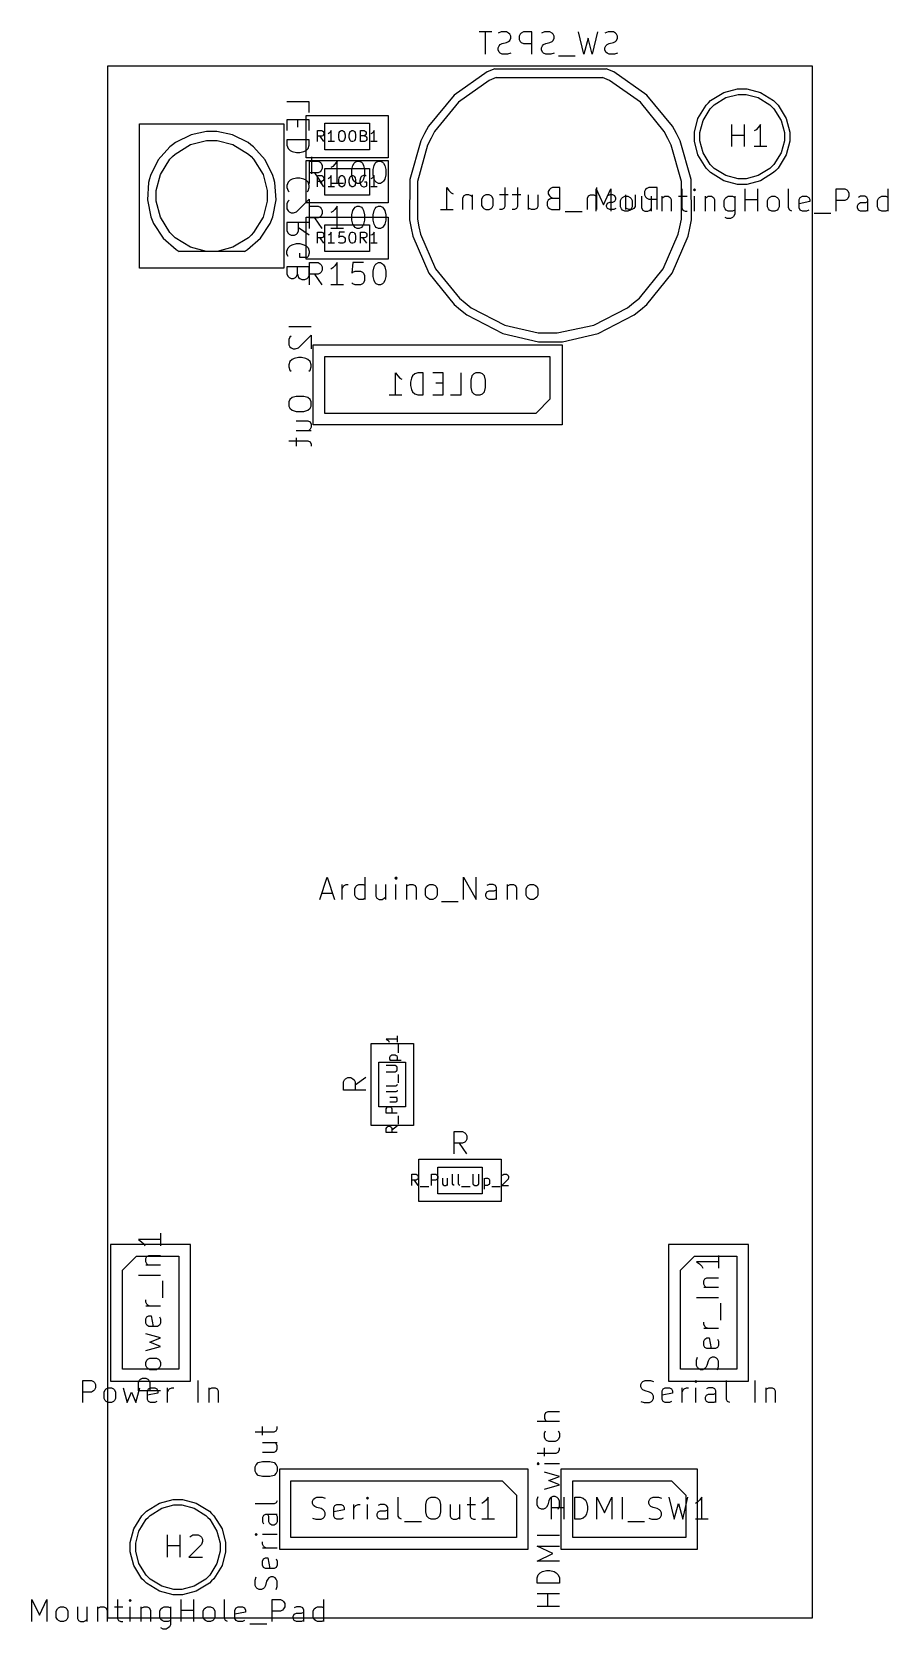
# Model space of a CAD drawing. Extents: x 0.1 to 38.6, y 0.1 to 72.
import ezdxf

# ---------------------------------------------------------------- set-up
doc = ezdxf.new("R2010")
doc.units = 0
doc.layers.get('0').update_dxf_attribs({"linetype": 'CONTINUOUS'})

msp = doc.modelspace()

# ---------------------------------------------------------------- linework, layer by layer
at = {"color": 174}
for p, q in [((20.7739, 71.9723), (20.202, 71.9723)), ((20.4859, 70.9718), (20.4859, 71.9723)), ((21.1998, 71.9723), (21.0578, 71.924)), ((21.4395, 71.9723), (21.1998, 71.9723)), ((21.5332, 71.924), (21.4395, 71.9723)), ((21.5815, 71.8757), (21.5332, 71.924)), ((22.1051, 71.924), (22.0582, 71.8757)), ((22.2016, 71.9723), (22.1051, 71.924)), ((22.5819, 71.9723), (22.2016, 71.9723)), ((22.5819, 70.9718), (22.5819, 71.9723)), ((23.1538, 71.9723), (23.0119, 71.924)), ((23.3922, 71.9723), (23.1538, 71.9723)), ((23.4859, 71.924), (23.3922, 71.9723)), ((23.5341, 71.8757), (23.4859, 71.924)), ((24.9163, 70.9718), (24.6779, 71.9723)), ((25.5337, 71.9723), (25.2966, 70.9718)), ((26.0105, 71.9723), (25.8685, 71.924)), ((26.2503, 71.9723), (26.0105, 71.9723)), ((26.344, 71.924), (26.2503, 71.9723)), ((26.3922, 71.8757), (26.344, 71.924)), ((21.0578, 71.2583), (21.106, 71.3521)), ((21.0578, 71.162), (21.0578, 71.2583)), ((21.106, 71.3521), (21.1542, 71.4005)), ((21.1542, 71.4005), (21.248, 71.4484)), ((21.248, 71.4484), (21.4395, 71.4939)), ((21.4395, 71.4939), (21.5332, 71.5423)), ((21.5332, 71.5423), (21.5815, 71.5906)), ((21.6297, 71.7822), (21.5815, 71.8757)), ((21.5815, 71.5906), (21.6297, 71.6855)), ((21.6297, 71.6855), (21.6297, 71.7822)), ((22.0582, 71.8757), (22.01, 71.7822)), ((22.01, 71.7822), (22.01, 71.6361)), ((22.01, 71.6361), (22.0582, 71.5423)), ((22.0582, 71.5423), (22.1051, 71.4939)), ((22.1051, 71.4939), (22.2016, 71.4484)), ((22.2016, 71.4484), (22.5819, 71.4484)), ((23.0119, 71.2583), (23.0573, 71.3521)), ((23.0119, 71.162), (23.0119, 71.2583)), ((23.0573, 71.3521), (23.1056, 71.4005)), ((23.1056, 71.4005), (23.202, 71.4484)), ((23.202, 71.4484), (23.3922, 71.4939)), ((23.3922, 71.4939), (23.4859, 71.5423)), ((23.4859, 71.5423), (23.5341, 71.5906)), ((23.5824, 71.7822), (23.5341, 71.8757)), ((23.5341, 71.5906), (23.5824, 71.6855)), ((23.5824, 71.6855), (23.5824, 71.7822)), ((25.1065, 71.6855), (24.9163, 70.9718)), ((25.2966, 70.9718), (25.1065, 71.6855)), ((25.8685, 71.2583), (25.914, 71.3521)), ((25.8685, 71.162), (25.8685, 71.2583)), ((25.914, 71.3521), (25.9623, 71.4005)), ((25.9623, 71.4005), (26.0587, 71.4484)), ((26.0587, 71.4484), (26.2503, 71.4939)), ((26.2503, 71.4939), (26.344, 71.5423)), ((26.344, 71.5423), (26.3922, 71.5906)), ((26.4404, 71.7822), (26.3922, 71.8757)), ((26.3922, 71.5906), (26.4404, 71.6855)), ((26.4404, 71.6855), (26.4404, 71.7822)), ((21.106, 71.0681), (21.0578, 71.162)), ((21.1542, 71.0198), (21.106, 71.0681)), ((21.248, 70.9718), (21.1542, 71.0198)), ((21.4878, 70.9718), (21.248, 70.9718)), ((21.6297, 71.0198), (21.4878, 70.9718)), ((23.0573, 71.0681), (23.0119, 71.162)), ((23.1056, 71.0198), (23.0573, 71.0681)), ((23.202, 70.9718), (23.1056, 71.0198)), ((23.4377, 70.9718), (23.202, 70.9718)), ((23.5824, 71.0198), (23.4377, 70.9718)), ((24.5346, 70.8766), (23.7725, 70.8766)), ((25.914, 71.0681), (25.8685, 71.162)), ((25.9623, 71.0198), (25.914, 71.0681)), ((26.0587, 70.9718), (25.9623, 71.0198)), ((26.2957, 70.9718), (26.0587, 70.9718)), ((26.4404, 71.0198), (26.2957, 70.9718)), ((20.6623, 69.7879), (19.2746, 68.8082)), ((20.9793, 69.9244), (20.6623, 69.7879)), ((20.9765, 69.9273), (25.7569, 69.9273)), ((26.0766, 69.7865), (25.761, 69.9244)), ((27.4629, 68.8054), (26.0766, 69.7865)), ((31.3173, 69.015), (31.863, 69.1582)), ((31.863, 69.1582), (32.0449, 69.1582)), ((32.0449, 69.1582), (32.2254, 69.1582)), ((32.2254, 69.1582), (32.7711, 69.015)), ((12.5567, 68.822), (11.5562, 68.822)), ((12.5567, 68.3479), (12.5567, 68.822)), ((19.2746, 68.8082), (18.2025, 67.4896)), ((28.5364, 67.4882), (27.4629, 68.8054)), ((30.2879, 67.987), (30.6117, 68.5147)), ((30.6117, 68.5147), (30.7013, 68.6029)), ((30.7013, 68.6029), (30.7895, 68.6925)), ((30.7895, 68.6925), (31.3173, 69.015)), ((32.7711, 69.015), (33.2989, 68.6925)), ((33.2989, 68.6925), (33.3885, 68.6029)), ((33.3885, 68.6029), (33.4767, 68.5147)), ((33.4767, 68.5147), (33.7991, 67.987)), ((12.5567, 68.0145), (11.5562, 68.0145)), ((11.5562, 68.0145), (11.5562, 67.5375)), ((12.033, 68.0145), (12.033, 67.6797)), ((12.5567, 67.5375), (12.5567, 68.0145)), ((30.1446, 67.4412), (30.2879, 67.987)), ((33.7991, 67.987), (33.9452, 67.4412)), ((6.40789, 66.8955), (6.2811, 66.7992)), ((6.53327, 66.9932), (6.40789, 66.8955)), ((6.51813, 66.4767), (7.21127, 66.9011)), ((7.23882, 67.3393), (6.53327, 66.9932)), ((7.21127, 66.9011), (7.92925, 67.0913)), ((7.93612, 67.491), (7.23882, 67.3393)), ((7.92925, 67.0913), (8.16903, 67.0913)), ((8.16903, 67.491), (7.93612, 67.491)), ((8.40052, 67.491), (8.16903, 67.491)), ((8.16903, 67.0913), (8.4074, 67.0913)), ((9.09782, 67.3393), (8.40052, 67.491)), ((8.4074, 67.0913), (9.12537, 66.9011)), ((9.80338, 66.9932), (9.09782, 67.3393)), ((9.12537, 66.9011), (9.81851, 66.4767)), ((9.93013, 66.8955), (9.80338, 66.9932)), ((10.0555, 66.7992), (9.93013, 66.8955)), ((12.5567, 67.1079), (11.5562, 67.1079)), ((11.5562, 67.1079), (11.5562, 66.8722)), ((11.5562, 66.8722), (11.6044, 66.7286)), ((12.5084, 66.7286), (12.5567, 66.8722)), ((12.5567, 66.8722), (12.5567, 67.1079)), ((17.8856, 66.8775), (17.4267, 65.242)), ((18.044, 67.1834), (17.8856, 66.8775)), ((18.2025, 67.4896), (18.044, 67.1834)), ((28.6949, 67.1809), (28.5364, 67.4882)), ((28.8534, 66.8747), (28.6949, 67.1809)), ((29.3095, 65.2392), (28.8534, 66.8747)), ((30.1446, 67.2592), (30.1446, 67.4412)), ((30.1446, 67.0775), (30.1446, 67.2592)), ((30.2879, 66.5318), (30.1446, 67.0775)), ((33.9452, 67.0775), (33.7991, 66.5318)), ((33.9452, 67.4412), (33.9452, 67.2592)), ((33.9452, 67.2592), (33.9452, 67.0775)), ((5.76157, 66.2107), (5.41154, 65.5077)), ((6.2811, 66.7992), (5.76157, 66.2107)), ((5.85943, 65.5493), (6.28385, 66.2421)), ((6.28385, 66.2421), (6.40098, 66.3593)), ((6.40098, 66.3593), (6.51813, 66.4767)), ((9.81851, 66.4767), (9.93704, 66.3593)), ((9.93704, 66.3593), (10.0542, 66.2421)), ((10.0542, 66.2421), (10.4786, 65.5493)), ((10.5751, 66.2107), (10.0555, 66.7992)), ((10.9237, 65.5077), (10.5751, 66.2107)), ((11.6044, 66.7286), (11.7009, 66.6323)), ((11.7009, 66.6323), (11.7946, 66.584)), ((11.7946, 66.584), (11.9848, 66.5385)), ((11.9848, 66.5385), (12.1267, 66.5385)), ((12.1267, 66.5385), (12.3183, 66.584)), ((12.3183, 66.584), (12.4147, 66.6323)), ((12.4147, 66.6323), (12.5084, 66.7286)), ((12.6532, 66.3483), (12.6532, 65.5863)), ((30.6117, 66.0054), (30.2879, 66.5318)), ((33.7991, 66.5318), (33.4767, 66.0054)), ((5.41154, 65.5077), (5.37023, 65.3535)), ((5.66924, 64.831), (5.85943, 65.5493)), ((10.4786, 65.5493), (10.6688, 64.831)), ((10.9664, 65.3535), (10.9237, 65.5077)), ((30.7013, 65.9158), (30.6117, 66.0054)), ((30.7895, 65.8276), (30.7013, 65.9158)), ((31.3173, 65.5038), (30.7895, 65.8276)), ((31.863, 65.3591), (31.3173, 65.5038)), ((32.7711, 65.5038), (32.2254, 65.3591)), ((33.2989, 65.8276), (32.7711, 65.5038)), ((33.3885, 65.9158), (33.2989, 65.8276)), ((33.4767, 66.0054), (33.3885, 65.9158)), ((5.32751, 65.2004), (5.27375, 64.4165)), ((5.37023, 65.3535), (5.32751, 65.2004)), ((5.66924, 64.5915), (5.66924, 64.831)), ((10.6688, 64.831), (10.6688, 64.5915)), ((11.0078, 65.2004), (10.9664, 65.3535)), ((11.0629, 64.4165), (11.0078, 65.2004)), ((11.6044, 65.206), (11.5562, 65.06)), ((11.5562, 65.06), (11.5562, 64.9661)), ((11.5562, 64.9661), (11.6044, 64.8243)), ((11.7009, 65.2999), (11.6044, 65.206)), ((11.6044, 64.8243), (11.6527, 64.776)), ((11.7946, 65.3479), (11.7009, 65.2999)), ((11.9848, 65.3962), (11.7946, 65.3479)), ((12.1267, 65.3962), (11.9848, 65.3962)), ((12.3183, 65.3479), (12.1267, 65.3962)), ((12.4147, 65.2999), (12.3183, 65.3479)), ((12.5084, 65.206), (12.4147, 65.2999)), ((12.463, 64.776), (12.5084, 64.8243)), ((12.5567, 65.06), (12.5084, 65.206)), ((12.5084, 64.8243), (12.5567, 64.9661)), ((12.5567, 64.9661), (12.5567, 65.06)), ((17.4267, 65.242), (17.4267, 63.5427)), ((18.7496, 63.9741), (18.7496, 64.9746)), ((18.7496, 64.9746), (18.8433, 64.8324)), ((18.8433, 64.8324), (18.9398, 64.7361)), ((18.9398, 64.7361), (19.0335, 64.6878)), ((21.3679, 64.9746), (21.3679, 64.116)), ((21.9397, 64.9746), (21.9397, 64.116)), ((23.3674, 64.878), (23.3206, 64.7845)), ((23.3206, 64.7845), (23.3206, 64.6878)), ((23.4156, 64.9263), (23.3674, 64.878)), ((23.5121, 64.9746), (23.4156, 64.9263)), ((23.8442, 64.9746), (23.5121, 64.9746)), ((23.8442, 63.9741), (23.8442, 64.9746)), ((25.5102, 63.9741), (25.5102, 64.9746)), ((27.6999, 64.878), (27.6545, 64.7845)), ((27.6545, 64.7845), (27.6545, 64.6409)), ((27.7482, 64.9263), (27.6999, 64.878)), ((27.8446, 64.9746), (27.7482, 64.9263)), ((28.2264, 64.9746), (27.8446, 64.9746)), ((28.2264, 63.9741), (28.2264, 64.9746)), ((29.3095, 63.5399), (29.3095, 65.2392)), ((32.0449, 65.3591), (31.863, 65.3591)), ((32.2254, 65.3591), (32.0449, 65.3591)), ((5.27375, 64.4165), (5.42258, 63.6446)), ((5.66924, 64.353), (5.66924, 64.5915)), ((5.85943, 63.6365), (5.66924, 64.353)), ((10.6688, 64.353), (10.4786, 63.6365)), ((10.6688, 64.5915), (10.6688, 64.353)), ((10.9141, 63.6446), (11.0629, 64.4165)), ((11.6044, 64.3474), (11.5562, 64.2525)), ((11.5562, 64.2525), (11.5562, 64.014)), ((11.5562, 64.014), (11.6044, 63.9177)), ((11.6527, 64.3957), (11.6044, 64.3474)), ((11.9848, 63.8722), (12.5567, 64.444)), ((12.5567, 64.444), (12.5567, 63.8238)), ((19.5116, 64.5929), (19.4634, 64.4962)), ((19.4634, 64.4962), (19.4634, 63.9741)), ((19.6053, 64.6409), (19.5116, 64.5929)), ((19.7473, 64.6409), (19.6053, 64.6409)), ((19.8438, 64.5929), (19.7473, 64.6409)), ((19.892, 64.5446), (19.8438, 64.5929)), ((19.892, 64.6409), (19.892, 63.9741)), ((20.3674, 64.5446), (20.3192, 64.4507)), ((20.3192, 64.4507), (20.3192, 64.1643)), ((20.3192, 64.1643), (20.3674, 64.0704)), ((20.4156, 64.5929), (20.3674, 64.5446)), ((20.3674, 64.0704), (20.4156, 64.0221)), ((20.5093, 64.6409), (20.4156, 64.5929)), ((20.4156, 64.0221), (20.5093, 63.9741)), ((20.654, 64.6409), (20.5093, 64.6409)), ((20.7477, 64.5929), (20.654, 64.6409)), ((20.654, 63.9741), (20.7477, 64.0221)), ((20.796, 64.5446), (20.7477, 64.5929)), ((20.7477, 64.0221), (20.796, 64.0704)), ((20.8442, 64.4507), (20.796, 64.5446)), ((20.796, 64.0704), (20.8442, 64.1643)), ((20.8442, 64.1643), (20.8442, 64.4507)), ((21.5098, 64.6409), (21.1294, 64.6409)), ((21.3196, 64.0221), (21.2259, 63.9741)), ((21.3679, 64.116), (21.3196, 64.0221)), ((22.0817, 64.6409), (21.7, 64.6409)), ((21.8915, 64.0221), (21.7964, 63.9741)), ((21.9397, 64.116), (21.8915, 64.0221)), ((22.4138, 64.6409), (22.4138, 63.9741)), ((22.462, 64.0221), (22.4138, 64.0704)), ((22.5585, 63.9741), (22.462, 64.0221)), ((22.7955, 64.0221), (22.7018, 63.9741)), ((22.8437, 64.116), (22.7955, 64.0221)), ((22.8437, 64.6409), (22.8437, 64.116)), ((23.3206, 64.4028), (23.2723, 64.3061)), ((23.2723, 64.3061), (23.2723, 64.1643)), ((23.2723, 64.1643), (23.3206, 64.0704)), ((23.3206, 64.6878), (23.3674, 64.5929)), ((23.3674, 64.4507), (23.3206, 64.4028)), ((23.3206, 64.0704), (23.3674, 64.0221)), ((23.3674, 64.5929), (23.4156, 64.5446)), ((23.5121, 64.4962), (23.3674, 64.4507)), ((23.3674, 64.0221), (23.4639, 63.9741)), ((23.4156, 64.5446), (23.5121, 64.4962)), ((23.5121, 64.4962), (23.8442, 64.4962)), ((25.0817, 64.4962), (25.1299, 64.5929)), ((25.0817, 63.9741), (25.0817, 64.4962)), ((25.1299, 64.5929), (25.2236, 64.6409)), ((25.2236, 64.6409), (25.3683, 64.6409)), ((25.3683, 64.6409), (25.462, 64.5929)), ((25.462, 64.5929), (25.5102, 64.5446)), ((25.9402, 64.1643), (25.9857, 64.2606)), ((25.9402, 64.116), (25.9402, 64.1643)), ((25.9857, 64.0221), (25.9402, 64.116)), ((26.0821, 64.6409), (25.9857, 64.5929)), ((25.9857, 64.2606), (26.0821, 64.3061)), ((26.0821, 63.9741), (25.9857, 64.0221)), ((26.2241, 64.6409), (26.0821, 64.6409)), ((26.0821, 64.3061), (26.2241, 64.3061)), ((26.3205, 64.5929), (26.2241, 64.6409)), ((26.2241, 64.3061), (26.3205, 64.3544)), ((26.366, 64.0221), (26.2723, 63.9741)), ((26.366, 64.4962), (26.3205, 64.5929)), ((26.3205, 64.3544), (26.366, 64.4507)), ((26.366, 64.4507), (26.366, 64.4962)), ((26.7959, 64.6409), (26.7959, 63.9741)), ((26.8442, 64.0221), (26.7959, 64.0704)), ((26.9379, 63.9741), (26.8442, 64.0221)), ((27.1763, 64.0221), (27.0826, 63.9741)), ((27.2245, 64.116), (27.1763, 64.0221)), ((27.2245, 64.6409), (27.2245, 64.116)), ((27.6545, 64.6409), (27.6999, 64.5446)), ((27.6999, 64.5446), (27.7482, 64.4962)), ((27.7482, 64.4962), (27.8446, 64.4507)), ((27.8446, 64.4507), (28.2264, 64.4507)), ((5.42258, 63.6446), (5.48323, 63.4972)), ((5.48323, 63.4972), (5.54246, 63.3511)), ((5.54246, 63.3511), (5.97517, 62.6953)), ((6.28385, 62.9419), (5.85943, 63.6365)), ((10.4786, 63.6365), (10.0542, 62.9419)), ((10.3615, 62.6953), (10.7942, 63.3511)), ((10.7942, 63.3511), (10.8548, 63.4972)), ((10.8548, 63.4972), (10.9141, 63.6446)), ((12.5567, 63.3938), (11.5562, 63.3938)), ((11.5562, 63.3938), (11.5562, 63.0135)), ((11.6044, 63.9177), (11.6527, 63.8722)), ((11.6527, 63.8722), (11.7464, 63.8238)), ((11.7464, 63.8238), (11.8429, 63.8238)), ((11.8429, 63.8238), (11.9848, 63.8722)), ((12.0813, 63.0135), (12.0813, 63.3938)), ((17.4267, 63.5427), (17.497, 63.2051)), ((18.4616, 63.9741), (19.0335, 63.9741)), ((20.5093, 63.9741), (20.654, 63.9741)), ((21.2259, 63.9741), (21.1294, 63.9741)), ((21.7964, 63.9741), (21.7, 63.9741)), ((22.7018, 63.9741), (22.5585, 63.9741)), ((23.4639, 63.9741), (23.8442, 63.9741)), ((24.8419, 63.8789), (24.0812, 63.8789)), ((26.2723, 63.9741), (26.0821, 63.9741)), ((27.0826, 63.9741), (26.9379, 63.9741)), ((29.2392, 63.2023), (29.3095, 63.5399)), ((5.97517, 62.6953), (6.56086, 62.1729)), ((6.40098, 62.8248), (6.28385, 62.9419)), ((6.51813, 62.7077), (6.40098, 62.8248)), ((7.21127, 62.2833), (6.51813, 62.7077)), ((9.81851, 62.7077), (9.12537, 62.2833)), ((9.77441, 62.1729), (10.3615, 62.6953)), ((9.93704, 62.8248), (9.81851, 62.7077)), ((10.0542, 62.9419), (9.93704, 62.8248)), ((11.5562, 63.0135), (11.6044, 62.9197)), ((11.6044, 62.9197), (11.6527, 62.8717)), ((11.6527, 62.8717), (11.7464, 62.8234)), ((11.7464, 62.8234), (11.8911, 62.8234)), ((11.8911, 62.8234), (11.9848, 62.8717)), ((11.9848, 62.8717), (12.033, 62.9197)), ((12.033, 62.9197), (12.0813, 63.0135)), ((12.5567, 62.8234), (12.0813, 63.1553)), ((17.497, 63.2051), (17.5672, 62.8689)), ((17.5672, 62.8689), (18.2438, 61.3103)), ((28.4909, 61.3075), (29.1689, 62.8661)), ((29.1689, 62.8661), (29.2392, 63.2023)), ((6.56086, 62.1729), (6.69865, 62.0917)), ((9.63799, 62.0945), (6.69727, 62.0945)), ((7.92925, 62.0917), (7.21127, 62.2833)), ((8.16903, 62.0917), (7.92925, 62.0917)), ((8.4074, 62.0917), (8.16903, 62.0917)), ((9.12537, 62.2833), (8.4074, 62.0917)), ((9.63799, 62.0917), (9.77441, 62.1729)), ((11.5562, 62.1097), (11.6044, 62.2515)), ((11.5562, 61.9661), (11.5562, 62.1097)), ((11.6044, 61.8698), (11.5562, 61.9661)), ((11.6044, 62.2515), (11.7009, 62.3478)), ((11.7009, 62.3478), (11.7946, 62.3933)), ((11.7946, 62.3933), (11.9848, 62.4417)), ((11.9848, 62.4417), (12.1267, 62.4417)), ((12.1267, 62.4417), (12.3183, 62.3933)), ((12.1267, 61.8215), (12.1267, 62.013)), ((12.3183, 62.3933), (12.4147, 62.3478)), ((12.4147, 62.3478), (12.5084, 62.2515)), ((12.5084, 61.8698), (12.463, 61.8215)), ((12.5084, 62.2515), (12.5567, 62.1097)), ((12.5567, 62.013), (12.5084, 61.8698)), ((12.5567, 62.1097), (12.5567, 62.013)), ((12.5567, 61.3957), (11.5562, 61.3957)), ((11.5562, 61.3957), (11.5562, 61.0623)), ((12.033, 61.0623), (12.033, 61.3957)), ((12.463, 61.8215), (12.1267, 61.8215)), ((12.5567, 61.014), (12.5567, 61.3957)), ((18.2438, 61.3103), (19.316, 59.993)), ((27.4188, 59.9902), (28.4909, 61.3075)), ((11.5562, 61.0623), (11.6044, 60.9656)), ((11.6044, 60.9656), (11.6527, 60.9177)), ((11.6527, 60.9177), (11.7464, 60.8722)), ((11.7464, 60.8722), (11.8429, 60.8722)), ((11.8429, 60.8722), (11.9366, 60.9177)), ((11.9366, 60.9177), (11.9848, 60.9656)), ((11.9848, 60.9656), (12.033, 61.0623)), ((12.033, 61.0623), (12.0813, 60.9177)), ((12.0813, 60.9177), (12.1267, 60.8722)), ((12.1267, 60.8722), (12.2232, 60.8238)), ((12.2232, 60.8238), (12.3665, 60.8238)), ((12.3665, 60.8238), (12.463, 60.8722)), ((12.463, 60.8722), (12.5084, 60.9177)), ((12.5084, 60.9177), (12.5567, 61.014)), ((19.316, 59.993), (19.5833, 59.775)), ((19.5833, 59.775), (19.8506, 59.5588)), ((26.8841, 59.5559), (27.1515, 59.7726)), ((27.1515, 59.7726), (27.4188, 59.9902)), ((19.8506, 59.5588), (21.3596, 58.7774)), ((25.3752, 58.776), (26.8841, 59.5559)), ((12.6407, 58.7029), (11.6403, 58.7029)), ((11.7367, 58.2732), (11.6885, 58.2277)), ((12.0688, 57.7508), (12.6407, 58.3212)), ((12.6407, 58.3212), (12.6407, 57.7024)), ((21.3596, 58.7774), (22.8644, 58.4302)), ((22.8644, 58.4302), (23.3674, 58.4302)), ((23.3674, 58.4302), (23.7119, 58.4302)), ((23.7119, 58.4302), (25.3752, 58.776)), ((11.6885, 58.2277), (11.6403, 58.1311)), ((11.6403, 58.1311), (11.6403, 57.8926)), ((11.6403, 57.8926), (11.6885, 57.7991)), ((11.6885, 57.7991), (11.7367, 57.7508)), ((11.7367, 57.7508), (11.8305, 57.7024)), ((11.8305, 57.7024), (11.9269, 57.7024)), ((11.9269, 57.7024), (12.0688, 57.7508)), ((11.6885, 57.1306), (11.6403, 56.9888)), ((11.6403, 56.9888), (11.6403, 56.8949)), ((11.6403, 56.8949), (11.6885, 56.7503)), ((11.7822, 57.2273), (11.6885, 57.1306)), ((11.8787, 57.2752), (11.7822, 57.2273)), ((12.0688, 57.3207), (11.8787, 57.2752)), ((12.2108, 57.3207), (12.0688, 57.3207)), ((12.401, 57.2752), (12.2108, 57.3207)), ((12.4988, 57.2273), (12.401, 57.2752)), ((12.5925, 57.1306), (12.4988, 57.2273)), ((12.6407, 56.9888), (12.5925, 57.1306)), ((12.5925, 56.7503), (12.6407, 56.8949)), ((12.6407, 56.8949), (12.6407, 56.9888)), ((13.2471, 57.3539), (13.2471, 54.8143)), ((23.4074, 57.3539), (13.2471, 57.3539)), ((23.4074, 55.4496), (23.4074, 57.3539)), ((11.6885, 56.7503), (11.7367, 56.7034)), ((12.5443, 56.7034), (12.5925, 56.7503)), ((16.4455, 55.6313), (16.4455, 56.6332)), ((16.4455, 56.6332), (16.542, 56.4885)), ((16.542, 56.4885), (16.6357, 56.3933)), ((16.6357, 56.3933), (16.7321, 56.3453)), ((17.1621, 56.3933), (17.1138, 56.2031)), ((17.1138, 56.2031), (17.1138, 56.0613)), ((17.2075, 56.4885), (17.1621, 56.3933)), ((17.304, 56.5848), (17.2075, 56.4885)), ((17.446, 56.6332), (17.304, 56.5848)), ((17.6844, 56.6332), (17.446, 56.6332)), ((17.6844, 55.6313), (17.6844, 56.6332)), ((18.5897, 56.6332), (18.1143, 56.6332)), ((18.5897, 56.1552), (18.2563, 56.1552)), ((18.5897, 55.6313), (18.5897, 56.6332)), ((19.3987, 55.6313), (19.3987, 56.6332)), ((19.8741, 56.4885), (19.8286, 56.297)), ((19.8286, 56.297), (19.8286, 55.965)), ((19.9705, 56.5848), (19.8741, 56.4885)), ((20.0642, 56.6332), (19.9705, 56.5848)), ((20.2558, 56.6332), (20.0642, 56.6332)), ((20.3522, 56.5848), (20.2558, 56.6332)), ((20.4459, 56.4885), (20.3522, 56.5848)), ((20.4942, 56.297), (20.4459, 56.4885)), ((20.4942, 55.965), (20.4942, 56.297)), ((11.6885, 55.4193), (11.6403, 55.3226)), ((11.7822, 55.5128), (11.6885, 55.4193)), ((11.9724, 55.5611), (11.7822, 55.5128)), ((12.3073, 55.5611), (11.9724, 55.5611)), ((12.4988, 55.5128), (12.3073, 55.5611)), ((12.5925, 55.4193), (12.4988, 55.5128)), ((12.6407, 55.3226), (12.5925, 55.4193)), ((16.1603, 55.6313), (16.7321, 55.6313)), ((17.1138, 56.0613), (17.1621, 55.8712)), ((17.1621, 55.8712), (17.2075, 55.7749)), ((17.2075, 55.7749), (17.304, 55.681)), ((17.304, 55.681), (17.446, 55.6313)), ((17.446, 55.6313), (17.6844, 55.6313)), ((18.1143, 55.6313), (18.5897, 55.6313)), ((18.9218, 55.6313), (19.3987, 55.6313)), ((19.8286, 55.965), (19.8741, 55.7749)), ((19.8741, 55.7749), (19.9705, 55.681)), ((19.9705, 55.681), (20.0642, 55.6313)), ((20.0642, 55.6313), (20.2558, 55.6313)), ((20.2558, 55.6313), (20.3522, 55.681)), ((20.3522, 55.681), (20.4459, 55.7749)), ((20.4459, 55.7749), (20.4942, 55.965)), ((22.7721, 54.8143), (23.4074, 55.4496)), ((11.6403, 55.3226), (11.6403, 55.1311)), ((11.6403, 55.1311), (11.6885, 55.0376)), ((11.6885, 55.0376), (11.7822, 54.9409)), ((11.7822, 54.9409), (11.9724, 54.8929)), ((11.9724, 54.8929), (12.3073, 54.8929)), ((12.3073, 54.8929), (12.4988, 54.9409)), ((12.4988, 54.9409), (12.5925, 55.0376)), ((12.5925, 55.0376), (12.6407, 55.1311)), ((12.6407, 55.1311), (12.6407, 55.3226)), ((13.2471, 54.8143), (22.7721, 54.8143)), ((11.9724, 54.4657), (12.4988, 54.4657)), ((11.9724, 54.0371), (12.6407, 54.0371)), ((12.4988, 54.4657), (12.5925, 54.4174)), ((12.5925, 54.0854), (12.5443, 54.0371)), ((12.5925, 54.4174), (12.6407, 54.3207)), ((12.6407, 54.1789), (12.5925, 54.0854)), ((12.6407, 54.3207), (12.6407, 54.1789)), ((11.6403, 53.5587), (12.4988, 53.5587)), ((11.9724, 53.7048), (11.9724, 53.3231)), ((12.4988, 53.5587), (12.5925, 53.5132)), ((12.5925, 53.5132), (12.6407, 53.4169)), ((12.6407, 53.4169), (12.6407, 53.3231)), ((5.21173, 5.01467), (5.3013, 5.10286)), ((5.3013, 5.10286), (5.38949, 5.19247)), ((5.38949, 5.19247), (5.91728, 5.5149)), ((5.91728, 5.5149), (6.46299, 5.65961)), ((6.46299, 5.65961), (6.64489, 5.65961)), ((6.64489, 5.65961), (6.82544, 5.65961)), ((6.82544, 5.65961), (7.37112, 5.5149)), ((7.37112, 5.5149), (7.89891, 5.19247)), ((7.89891, 5.19247), (7.98848, 5.10286)), ((7.98848, 5.10286), (8.07667, 5.01467)), ((4.74458, 3.9412), (4.88791, 4.48691)), ((4.88791, 4.48691), (5.21173, 5.01467)), ((8.07667, 5.01467), (8.39914, 4.48691)), ((8.39914, 4.48691), (8.54523, 3.9412)), ((4.74458, 3.75931), (4.74458, 3.9412)), ((4.74458, 3.57738), (4.74458, 3.75931)), ((8.54523, 3.9412), (8.54523, 3.75931)), ((8.54523, 3.75931), (8.54523, 3.57738)), ((4.88791, 3.03168), (4.74458, 3.57738)), ((5.21173, 2.50527), (4.88791, 3.03168)), ((8.39914, 3.03168), (8.07667, 2.50527)), ((8.54523, 3.57738), (8.39914, 3.03168)), ((5.3013, 2.4157), (5.21173, 2.50527)), ((5.38949, 2.32751), (5.3013, 2.4157)), ((5.91728, 2.00367), (5.38949, 2.32751)), ((7.89891, 2.32751), (7.37112, 2.00367)), ((7.98848, 2.4157), (7.89891, 2.32751)), ((8.07667, 2.50527), (7.98848, 2.4157)), ((6.46299, 1.85897), (5.91728, 2.00367)), ((6.64489, 1.85897), (6.46299, 1.85897)), ((6.82544, 1.85897), (6.64489, 1.85897)), ((7.37112, 2.00367), (6.82544, 1.85897))]:
    msp.add_line(p, q, dxfattribs=at)
at = {"color": 52}
for p, q in [((3.46852, 70.4356), (3.46852, 0.585668)), ((6.00826, 70.4356), (3.46852, 70.4356)), ((35.2185, 70.4356), (6.00826, 70.4356)), ((35.2185, 26.6196), (35.2185, 70.4356)), ((35.2185, 0.585668), (35.2185, 26.6196)), ((3.46852, 0.585668), (33.3141, 0.585668)), ((33.3141, 0.585668), (35.2185, 0.585668))]:
    msp.add_line(p, q, dxfattribs=at)
at = {"color": 253}
for p, q in [((20.5686, 70.171), (19.0762, 69.1307)), ((20.909, 70.3143), (20.5686, 70.171)), ((20.9076, 70.3157), (25.9278, 70.3157)), ((26.2682, 70.171), (25.9292, 70.3143)), ((27.7606, 69.1307), (26.2682, 70.171)), ((19.0762, 69.1307), (17.92, 67.7263)), ((28.9154, 67.7263), (27.7606, 69.1307)), ((4.91822, 61.3364), (4.91822, 67.8395)), ((4.91822, 67.8395), (11.4184, 67.8395)), ((11.4184, 67.8395), (11.4184, 61.3364)), ((13.2623, 66.6612), (13.2623, 67.86)), ((13.2623, 67.86), (15.2645, 67.86)), ((15.2645, 67.86), (15.2645, 66.6612)), ((17.92, 67.7263), (17.7491, 67.4)), ((29.0876, 67.4), (28.9154, 67.7263)), ((31.5805, 66.8087), (31.5805, 67.8092)), ((32.1524, 66.8087), (32.1524, 67.8092)), ((32.7725, 67.6645), (32.676, 67.5707)), ((32.8662, 67.8092), (32.7725, 67.6645)), ((32.8662, 66.8087), (32.8662, 67.8092)), ((12.9301, 67.0348), (12.9301, 67.5351)), ((12.9301, 67.5351), (13.1203, 67.5351)), ((13.1203, 67.273), (12.9301, 67.273)), ((13.2167, 67.0348), (13.0487, 67.273)), ((13.1203, 67.5351), (13.1685, 67.5086)), ((13.1685, 67.2952), (13.1203, 67.273)), ((13.1685, 67.5086), (13.1919, 67.4867)), ((13.1919, 67.3185), (13.1685, 67.2952)), ((13.1919, 67.4867), (13.2167, 67.4384)), ((13.2167, 67.3668), (13.1919, 67.3185)), ((13.2167, 67.4384), (13.2167, 67.3668)), ((13.4538, 67.4151), (13.4069, 67.3929)), ((13.6922, 67.0348), (13.4069, 67.0348)), ((13.502, 67.4631), (13.4538, 67.4151)), ((13.5503, 67.5351), (13.502, 67.4631)), ((13.5503, 67.0348), (13.5503, 67.5351)), ((13.8824, 67.3435), (13.9058, 67.4384)), ((13.8824, 67.225), (13.8824, 67.3435)), ((13.9058, 67.1283), (13.8824, 67.225)), ((13.9058, 67.4384), (13.9306, 67.4867)), ((13.9306, 67.0828), (13.9058, 67.1283)), ((13.9306, 67.4867), (13.954, 67.5086)), ((13.954, 67.0567), (13.9306, 67.0828)), ((13.954, 67.5086), (14.0022, 67.5351)), ((14.0022, 67.0348), (13.954, 67.0567)), ((14.0022, 67.5351), (14.0505, 67.5351)), ((14.0505, 67.0348), (14.0022, 67.0348)), ((14.0505, 67.5351), (14.0959, 67.5086)), ((14.0959, 67.0567), (14.0505, 67.0348)), ((14.0959, 67.5086), (14.1207, 67.4867)), ((14.1207, 67.0828), (14.0959, 67.0567)), ((14.1207, 67.4867), (14.1442, 67.4384)), ((14.1442, 67.1283), (14.1207, 67.0828)), ((14.1442, 67.4384), (14.169, 67.3435)), ((14.169, 67.225), (14.1442, 67.1283)), ((14.169, 67.3435), (14.169, 67.225)), ((14.3605, 67.3435), (14.3826, 67.4384)), ((14.3605, 67.225), (14.3605, 67.3435)), ((14.3826, 67.1283), (14.3605, 67.225)), ((14.3826, 67.4384), (14.406, 67.4867)), ((14.406, 67.0828), (14.3826, 67.1283)), ((14.406, 67.4867), (14.4308, 67.5086)), ((14.4308, 67.0567), (14.406, 67.0828)), ((14.4308, 67.5086), (14.4763, 67.5351)), ((14.4763, 67.0348), (14.4308, 67.0567)), ((14.4763, 67.5351), (14.5245, 67.5351)), ((14.5245, 67.0348), (14.4763, 67.0348)), ((14.5245, 67.5351), (14.5728, 67.5086)), ((14.5728, 67.0567), (14.5245, 67.0348)), ((14.5728, 67.5086), (14.5962, 67.4867)), ((14.5962, 67.0828), (14.5728, 67.0567)), ((14.5962, 67.4867), (14.621, 67.4384)), ((14.621, 67.1283), (14.5962, 67.0828)), ((14.621, 67.4384), (14.6444, 67.3435)), ((14.6444, 67.225), (14.621, 67.1283)), ((14.6444, 67.3435), (14.6444, 67.225)), ((14.858, 67.0348), (14.858, 67.5351)), ((14.858, 67.5351), (15.0261, 67.5351)), ((15.0261, 67.2952), (14.858, 67.2952)), ((15.0482, 67.0348), (14.858, 67.0348)), ((15.0261, 67.5351), (15.0744, 67.5086)), ((15.0744, 67.3185), (15.0261, 67.2952)), ((15.0261, 67.2952), (15.0964, 67.273)), ((15.0964, 67.0567), (15.0482, 67.0348)), ((15.0744, 67.5086), (15.0964, 67.4867)), ((15.0964, 67.3435), (15.0744, 67.3185)), ((15.0964, 67.4867), (15.1198, 67.4384)), ((15.1198, 67.3929), (15.0964, 67.3435)), ((15.0964, 67.273), (15.1198, 67.2469)), ((15.1198, 67.0828), (15.0964, 67.0567)), ((15.1198, 67.4384), (15.1198, 67.3929)), ((15.1198, 67.2469), (15.1446, 67.2013)), ((15.1446, 67.1283), (15.1198, 67.0828)), ((15.1446, 67.2013), (15.1446, 67.1283)), ((15.3831, 67.4151), (15.3348, 67.3929)), ((15.62, 67.0348), (15.3348, 67.0348)), ((15.4299, 67.4631), (15.3831, 67.4151)), ((15.4781, 67.5351), (15.4299, 67.4631)), ((15.4781, 67.0348), (15.4781, 67.5351)), ((17.5769, 67.0733), (17.0794, 65.3246)), ((17.7491, 67.4), (17.5769, 67.0733)), ((29.2585, 67.0733), (29.0876, 67.4)), ((29.7574, 65.3246), (29.2585, 67.0733)), ((31.5805, 67.3308), (32.1524, 67.3308)), ((32.676, 67.5707), (32.5823, 67.5224)), ((12.5718, 65.1563), (12.5718, 66.1582)), ((12.5718, 66.1582), (12.9522, 66.1582)), ((12.9522, 66.1582), (13.0487, 66.1098)), ((15.2645, 66.6612), (13.2623, 66.6612)), ((13.8107, 66.1582), (13.7142, 66.015)), ((13.8107, 65.1563), (13.8107, 66.1582)), ((14.621, 66.1098), (14.7161, 66.1582)), ((14.7161, 66.1582), (14.8125, 66.1582)), ((14.8125, 66.1582), (14.9062, 66.1098)), ((15.5746, 66.1098), (15.6683, 66.1582)), ((15.6683, 66.1582), (15.7648, 66.1582)), ((15.7648, 66.1582), (15.8585, 66.1098)), ((33.1529, 66.8087), (32.5823, 66.8087)), ((12.9522, 65.6347), (12.5718, 65.6347)), ((13.1437, 65.1563), (12.8102, 65.6347)), ((12.9301, 65.0021), (12.9301, 65.5024)), ((12.9301, 65.5024), (13.1203, 65.5024)), ((13.0487, 65.6802), (12.9522, 65.6347)), ((13.0487, 66.1098), (13.0983, 66.0619)), ((13.0983, 65.7281), (13.0487, 65.6802)), ((13.0983, 66.0619), (13.1437, 65.9666)), ((13.1437, 65.8248), (13.0983, 65.7281)), ((13.1203, 65.5024), (13.1685, 65.4773)), ((13.1437, 65.9666), (13.1437, 65.8248)), ((13.1685, 65.4773), (13.1919, 65.454)), ((13.1919, 65.454), (13.2167, 65.4057)), ((13.2623, 65.8276), (15.2645, 65.8276)), ((13.2623, 64.6285), (13.2623, 65.8276)), ((13.502, 65.4322), (13.4538, 65.3838)), ((13.5503, 65.5024), (13.502, 65.4322)), ((13.6205, 65.9183), (13.5241, 65.8703)), ((13.5503, 65.0021), (13.5503, 65.5024)), ((13.7142, 66.015), (13.6205, 65.9183)), ((13.9058, 65.4057), (13.9306, 65.454)), ((13.9306, 65.454), (13.954, 65.4773)), ((13.954, 65.4773), (14.0022, 65.5024)), ((14.0022, 65.5024), (14.0505, 65.5024)), ((14.0505, 65.5024), (14.0959, 65.4773)), ((14.0959, 65.4773), (14.1207, 65.454)), ((14.1207, 65.454), (14.1442, 65.4057)), ((14.3826, 65.4057), (14.406, 65.454)), ((14.406, 65.454), (14.4308, 65.4773)), ((14.4308, 65.4773), (14.4763, 65.5024)), ((14.4763, 65.7765), (14.5245, 65.9666)), ((14.4763, 65.538), (14.4763, 65.7765)), ((14.5245, 65.3479), (14.4763, 65.538)), ((14.4763, 65.5024), (14.5245, 65.5024)), ((14.5245, 65.9666), (14.5728, 66.0619)), ((14.5245, 65.5024), (14.5728, 65.4773)), ((14.5728, 66.0619), (14.621, 66.1098)), ((14.5728, 65.4773), (14.5962, 65.454)), ((14.5962, 65.454), (14.621, 65.4057)), ((14.8828, 65.4322), (14.858, 65.3838)), ((14.9283, 65.4773), (14.8828, 65.4322)), ((14.9062, 66.1098), (14.9545, 66.0619)), ((15.0027, 65.5024), (14.9283, 65.4773)), ((14.9545, 66.0619), (15.0027, 65.9666)), ((15.0027, 65.9666), (15.0482, 65.7765)), ((15.0482, 65.538), (15.0027, 65.3479)), ((15.0744, 65.5024), (15.0027, 65.5024)), ((15.0482, 65.7765), (15.0482, 65.538)), ((15.1198, 65.4773), (15.0744, 65.5024)), ((15.2645, 65.8276), (15.2645, 64.6285)), ((15.4299, 65.4322), (15.3831, 65.3838)), ((15.4299, 65.7765), (15.4781, 65.9666)), ((15.4299, 65.538), (15.4299, 65.7765)), ((15.4781, 65.3479), (15.4299, 65.538)), ((15.4781, 65.5024), (15.4299, 65.4322)), ((15.4781, 65.9666), (15.5263, 66.0619)), ((15.4781, 65.0021), (15.4781, 65.5024)), ((15.5263, 66.0619), (15.5746, 66.1098)), ((15.8585, 66.1098), (15.9067, 66.0619)), ((15.9067, 66.0619), (15.9549, 65.9666)), ((15.9549, 65.9666), (16.0004, 65.7765)), ((16.0004, 65.538), (15.9549, 65.3479)), ((16.0004, 65.7765), (16.0004, 65.538)), ((13.1203, 65.2406), (12.9301, 65.2406)), ((13.2167, 65.0021), (13.0487, 65.2406)), ((13.1685, 65.2639), (13.1203, 65.2406)), ((13.1919, 65.2861), (13.1685, 65.2639)), ((13.2167, 65.3355), (13.1919, 65.2861)), ((13.2167, 65.4057), (13.2167, 65.3355)), ((13.4538, 65.3838), (13.4069, 65.3602)), ((13.6922, 65.0021), (13.4069, 65.0021)), ((14.0959, 65.1563), (13.5241, 65.1563)), ((13.8824, 65.3122), (13.9058, 65.4057)), ((13.8824, 65.1923), (13.8824, 65.3122)), ((13.9058, 65.0956), (13.8824, 65.1923)), ((13.9306, 65.0505), (13.9058, 65.0956)), ((13.954, 65.0254), (13.9306, 65.0505)), ((14.0022, 65.0021), (13.954, 65.0254)), ((14.0505, 65.0021), (14.0022, 65.0021)), ((14.0959, 65.0254), (14.0505, 65.0021)), ((14.1207, 65.0505), (14.0959, 65.0254)), ((14.1442, 65.0956), (14.1207, 65.0505)), ((14.1442, 65.4057), (14.169, 65.3122)), ((14.169, 65.1923), (14.1442, 65.0956)), ((14.169, 65.3122), (14.169, 65.1923)), ((14.3605, 65.3122), (14.3826, 65.4057)), ((14.3605, 65.1923), (14.3605, 65.3122)), ((14.3826, 65.0956), (14.3605, 65.1923)), ((14.406, 65.0505), (14.3826, 65.0956)), ((14.4308, 65.0254), (14.406, 65.0505)), ((14.4763, 65.0021), (14.4308, 65.0254)), ((14.5245, 65.0021), (14.4763, 65.0021)), ((14.5728, 65.2544), (14.5245, 65.3479)), ((14.5728, 65.0254), (14.5245, 65.0021)), ((14.621, 65.206), (14.5728, 65.2544)), ((14.5962, 65.0505), (14.5728, 65.0254)), ((14.621, 65.0956), (14.5962, 65.0505)), ((14.621, 65.4057), (14.6444, 65.3122)), ((14.7161, 65.1563), (14.621, 65.206)), ((14.6444, 65.1923), (14.621, 65.0956)), ((14.6444, 65.3122), (14.6444, 65.1923)), ((14.8125, 65.1563), (14.7161, 65.1563)), ((14.9062, 65.206), (14.8125, 65.1563)), ((14.858, 65.3838), (14.8346, 65.2861)), ((14.8346, 65.2861), (14.8346, 65.2156)), ((14.8346, 65.2156), (14.858, 65.1221)), ((14.858, 65.1221), (14.8828, 65.0737)), ((14.8828, 65.0737), (14.9283, 65.0254)), ((14.9545, 65.2544), (14.9062, 65.206)), ((14.9283, 65.0254), (15.0027, 65.0021)), ((15.0027, 65.3479), (14.9545, 65.2544)), ((15.0027, 65.0021), (15.0482, 65.0021)), ((15.1446, 65.2156), (15.0482, 65.2156)), ((15.0482, 65.0021), (15.1198, 65.0254)), ((15.1198, 65.0254), (15.1446, 65.0505)), ((15.1446, 65.0505), (15.1446, 65.2156)), ((15.3831, 65.3838), (15.3348, 65.3602)), ((15.62, 65.0021), (15.3348, 65.0021)), ((15.5263, 65.2544), (15.4781, 65.3479)), ((15.5746, 65.206), (15.5263, 65.2544)), ((15.6683, 65.1563), (15.5746, 65.206)), ((15.7648, 65.1563), (15.6683, 65.1563)), ((15.8585, 65.206), (15.7648, 65.1563)), ((15.9067, 65.2544), (15.8585, 65.206)), ((15.9549, 65.3479), (15.9067, 65.2544)), ((17.0794, 65.3246), (17.0711, 63.5071)), ((25.473, 63.9078), (25.473, 64.9083)), ((25.473, 64.9083), (25.8051, 64.1946)), ((25.8051, 64.1946), (26.1386, 64.9083)), ((26.1386, 64.9083), (26.1386, 63.9078)), ((29.3288, 64.9083), (29.3288, 64.05)), ((29.7642, 63.5071), (29.7574, 65.3246)), ((29.8993, 64.9083), (29.8538, 64.86)), ((29.8538, 64.86), (29.8993, 64.812)), ((29.9475, 64.86), (29.8993, 64.9083)), ((29.8993, 64.9083), (29.8993, 64.812)), ((29.8993, 64.812), (29.9475, 64.86)), ((32.1855, 63.9078), (32.1855, 64.9083)), ((32.7574, 63.9078), (32.7574, 64.9083)), ((34.1395, 64.05), (34.1395, 64.9083)), ((36.2825, 63.9078), (36.2825, 64.9083)), ((36.2825, 64.9083), (36.6642, 64.9083)), ((36.6642, 64.9083), (36.7577, 64.86)), ((36.7577, 64.86), (36.806, 64.812)), ((36.806, 64.812), (36.8543, 64.7181)), ((36.8543, 64.7181), (36.8543, 64.5749)), ((38.614, 63.9078), (38.614, 64.9083)), ((12.5718, 63.1254), (12.5718, 64.1255)), ((12.5718, 64.1255), (12.9522, 64.1255)), ((12.9522, 64.1255), (13.0487, 64.0775)), ((13.0487, 64.0775), (13.0983, 64.0292)), ((13.0983, 64.0292), (13.1437, 63.9353)), ((15.2645, 64.6285), (13.2623, 64.6285)), ((13.8107, 64.1255), (13.7142, 63.9837)), ((13.8107, 63.1254), (13.8107, 64.1255)), ((14.5245, 63.9353), (14.5728, 64.0292)), ((14.5728, 64.0292), (14.621, 64.0775)), ((14.621, 64.0775), (14.7161, 64.1255)), ((14.7161, 64.1255), (14.8125, 64.1255)), ((14.8125, 64.1255), (14.9062, 64.0775)), ((14.9062, 64.0775), (14.9545, 64.0292)), ((14.9545, 64.0292), (15.0027, 63.9353)), ((15.4781, 63.9353), (15.5263, 64.0292)), ((15.5263, 64.0292), (15.5746, 64.0775)), ((15.5746, 64.0775), (15.6683, 64.1255)), ((15.6683, 64.1255), (15.7648, 64.1255)), ((15.7648, 64.1255), (15.8585, 64.0775)), ((15.8585, 64.0775), (15.9067, 64.0292)), ((15.9067, 64.0292), (15.9549, 63.9353)), ((26.5672, 64.3848), (26.6154, 64.4783)), ((26.5672, 64.098), (26.5672, 64.3848)), ((26.6154, 64.0045), (26.5672, 64.098)), ((26.6154, 64.4783), (26.6637, 64.5266)), ((26.6637, 63.9561), (26.6154, 64.0045)), ((26.6637, 64.5266), (26.7574, 64.5749)), ((26.7574, 64.5749), (26.8993, 64.5749)), ((26.8993, 64.5749), (26.9971, 64.5266)), ((26.9971, 64.5266), (27.0454, 64.4783)), ((27.0454, 64.0045), (26.9971, 63.9561)), ((27.0454, 64.4783), (27.0909, 64.3848)), ((27.0909, 64.098), (27.0454, 64.0045)), ((27.0909, 64.3848), (27.0909, 64.098)), ((27.5194, 64.5749), (27.5194, 64.05)), ((27.5194, 64.05), (27.5676, 63.9561)), ((27.9011, 63.9561), (27.9494, 64.0045)), ((27.9494, 64.5749), (27.9494, 63.9078)), ((28.4234, 64.5749), (28.4234, 63.9078)), ((28.4234, 64.4783), (28.4716, 64.5266)), ((28.4716, 64.5266), (28.5667, 64.5749)), ((28.5667, 64.5749), (28.7114, 64.5749)), ((28.7114, 64.5749), (28.8051, 64.5266)), ((28.8051, 64.5266), (28.8534, 64.4303)), ((28.8534, 64.4303), (28.8534, 63.9078)), ((29.1855, 64.5749), (29.5672, 64.5749)), ((29.3288, 64.05), (29.377, 63.9561)), ((29.8993, 63.9078), (29.8993, 64.5749)), ((30.3775, 64.5749), (30.3775, 63.9078)), ((30.3775, 64.4783), (30.4257, 64.5266)), ((30.4257, 64.5266), (30.5194, 64.5749)), ((30.5194, 64.5749), (30.6614, 64.5749)), ((30.6614, 64.5749), (30.7578, 64.5266)), ((30.7578, 64.5266), (30.806, 64.4303)), ((30.806, 64.4303), (30.806, 63.9078)), ((31.2333, 64.3848), (31.2815, 64.4783)), ((31.2333, 64.098), (31.2333, 64.3848)), ((31.2815, 64.0045), (31.2333, 64.098)), ((31.2815, 64.4783), (31.3297, 64.5266)), ((31.3297, 63.9561), (31.2815, 64.0045)), ((31.3297, 64.5266), (31.4234, 64.5749)), ((31.4234, 64.5749), (31.6136, 64.5749)), ((31.6136, 64.5749), (31.71, 64.5266)), ((31.71, 64.5749), (31.71, 63.7646)), ((32.1855, 64.4303), (32.7574, 64.4303)), ((33.1859, 64.3848), (33.2341, 64.4783)), ((33.1859, 64.098), (33.1859, 64.3848)), ((33.2341, 64.0045), (33.1859, 64.098)), ((33.2341, 64.4783), (33.281, 64.5266)), ((33.281, 63.9561), (33.2341, 64.0045)), ((33.281, 64.5266), (33.3775, 64.5749)), ((33.3775, 64.5749), (33.5194, 64.5749)), ((33.5194, 64.5749), (33.6159, 64.5266)), ((33.6159, 64.5266), (33.6613, 64.4783)), ((33.6613, 64.0045), (33.6159, 63.9561)), ((33.6613, 64.4783), (33.7096, 64.3848)), ((33.7096, 64.098), (33.6613, 64.0045)), ((33.7096, 64.3848), (33.7096, 64.098)), ((34.1878, 63.9561), (34.1395, 64.05)), ((34.6136, 64.4303), (34.6618, 64.5266)), ((34.6136, 64.05), (34.6136, 64.4303)), ((35.0918, 64.3364), (34.6136, 64.2401)), ((34.6618, 63.9561), (34.6136, 64.05)), ((34.6618, 64.5266), (34.7582, 64.5749)), ((34.7582, 64.5749), (34.9498, 64.5749)), ((34.9498, 64.5749), (35.0435, 64.5266)), ((35.0435, 64.5266), (35.0918, 64.4303)), ((35.0918, 64.4303), (35.0918, 64.3364)), ((36.6642, 64.3848), (36.2825, 64.3848)), ((36.7577, 64.4303), (36.6642, 64.3848)), ((36.806, 64.4783), (36.7577, 64.4303)), ((36.8543, 64.5749), (36.806, 64.4783)), ((37.2346, 64.1463), (37.2816, 64.2401)), ((37.2346, 64.05), (37.2346, 64.1463)), ((37.2816, 63.9561), (37.2346, 64.05)), ((37.3779, 64.5749), (37.2816, 64.5266)), ((37.2816, 64.2401), (37.3779, 64.2881)), ((37.568, 64.5749), (37.3779, 64.5749)), ((37.3779, 64.2881), (37.6163, 64.2881)), ((37.6619, 64.5266), (37.568, 64.5749)), ((37.6163, 64.2881), (37.7102, 64.3364)), ((37.7102, 64.4303), (37.6619, 64.5266)), ((37.7102, 63.9078), (37.7102, 64.4303)), ((38.1399, 64.3848), (38.1854, 64.4783)), ((38.1399, 64.098), (38.1399, 64.3848)), ((38.1854, 64.0045), (38.1399, 64.098)), ((38.1854, 64.4783), (38.2337, 64.5266)), ((38.2337, 63.9561), (38.1854, 64.0045)), ((38.2337, 64.5266), (38.33, 64.5749)), ((38.33, 64.5749), (38.5202, 64.5749)), ((38.5202, 64.5749), (38.614, 64.5266)), ((12.9522, 63.602), (12.5718, 63.602)), ((13.1437, 63.1254), (12.8102, 63.602)), ((13.0487, 63.6489), (12.9522, 63.602)), ((13.0983, 63.6972), (13.0487, 63.6489)), ((13.1437, 63.7935), (13.0983, 63.6972)), ((13.1437, 63.9353), (13.1437, 63.7935)), ((13.2623, 62.0889), (13.2623, 63.2876)), ((13.2623, 63.2876), (15.2645, 63.2876)), ((13.6205, 63.8874), (13.5241, 63.839)), ((13.7142, 63.9837), (13.6205, 63.8874)), ((14.4763, 63.7452), (14.5245, 63.9353)), ((14.4763, 63.5056), (14.4763, 63.7452)), ((14.5245, 63.3155), (14.4763, 63.5056)), ((14.5728, 63.2217), (14.5245, 63.3155)), ((15.0027, 63.3155), (14.9545, 63.2217)), ((15.0027, 63.9353), (15.0482, 63.7452)), ((15.0482, 63.5056), (15.0027, 63.3155)), ((15.0482, 63.7452), (15.0482, 63.5056)), ((15.2645, 63.2876), (15.2645, 62.0889)), ((15.4299, 63.7452), (15.4781, 63.9353)), ((15.4299, 63.5056), (15.4299, 63.7452)), ((15.4781, 63.3155), (15.4299, 63.5056)), ((15.5263, 63.2217), (15.4781, 63.3155)), ((15.9549, 63.3155), (15.9067, 63.2217)), ((15.9549, 63.9353), (16.0004, 63.7452)), ((16.0004, 63.5056), (15.9549, 63.3155)), ((16.0004, 63.7452), (16.0004, 63.5056)), ((17.0711, 63.5071), (17.1456, 63.1444)), ((26.7574, 63.9078), (26.6637, 63.9561)), ((26.8993, 63.9078), (26.7574, 63.9078)), ((26.9971, 63.9561), (26.8993, 63.9078)), ((27.5676, 63.9561), (27.6614, 63.9078)), ((27.6614, 63.9078), (27.8047, 63.9078)), ((27.8047, 63.9078), (27.9011, 63.9561)), ((29.377, 63.9561), (29.4735, 63.9078)), ((29.4735, 63.9078), (29.5672, 63.9078)), ((29.6912, 63.1444), (29.7642, 63.5071)), ((31.3779, 63.5744), (31.2815, 63.6228)), ((31.4234, 63.9078), (31.3297, 63.9561)), ((31.5199, 63.5744), (31.3779, 63.5744)), ((31.6136, 63.9078), (31.4234, 63.9078)), ((31.6136, 63.6228), (31.5199, 63.5744)), ((31.71, 63.9561), (31.6136, 63.9078)), ((31.6618, 63.6683), (31.6136, 63.6228)), ((31.71, 63.7646), (31.6618, 63.6683)), ((33.3775, 63.9078), (33.281, 63.9561)), ((33.5194, 63.9078), (33.3775, 63.9078)), ((33.6159, 63.9561), (33.5194, 63.9078)), ((34.2815, 63.9078), (34.1878, 63.9561)), ((34.7582, 63.9078), (34.6618, 63.9561)), ((34.9498, 63.9078), (34.7582, 63.9078)), ((35.0435, 63.9561), (34.9498, 63.9078)), ((35.282, 63.8129), (36.044, 63.8129)), ((37.3779, 63.9078), (37.2816, 63.9561)), ((37.6163, 63.9078), (37.3779, 63.9078)), ((37.7102, 63.9561), (37.6163, 63.9078)), ((38.33, 63.9078), (38.2337, 63.9561)), ((38.5202, 63.9078), (38.33, 63.9078)), ((38.614, 63.9561), (38.5202, 63.9078)), ((12.9301, 62.4625), (12.9301, 62.9627)), ((12.9301, 62.9627), (13.1203, 62.9627)), ((13.1203, 62.7006), (12.9301, 62.7006)), ((13.2167, 62.4625), (13.0487, 62.7006)), ((13.1203, 62.9627), (13.1685, 62.9377)), ((13.1685, 62.7242), (13.1203, 62.7006)), ((13.1685, 62.9377), (13.1919, 62.9144)), ((13.1919, 62.7461), (13.1685, 62.7242)), ((13.1919, 62.9144), (13.2167, 62.8661)), ((13.2167, 62.7944), (13.1919, 62.7461)), ((13.2167, 62.8661), (13.2167, 62.7944)), ((13.4538, 62.8428), (13.4069, 62.8206)), ((13.502, 62.8908), (13.4538, 62.8428)), ((13.5503, 62.9627), (13.502, 62.8908)), ((14.0959, 63.1254), (13.5241, 63.1254)), ((13.5503, 62.4625), (13.5503, 62.9627)), ((13.9058, 62.9627), (13.8824, 62.7242)), ((13.8824, 62.7242), (13.9058, 62.7461)), ((14.1442, 62.9627), (13.9058, 62.9627)), ((13.9058, 62.7461), (13.954, 62.7726)), ((13.954, 62.7726), (14.0725, 62.7726)), ((14.0725, 62.7726), (14.1207, 62.7461)), ((14.1207, 62.7461), (14.1442, 62.7242)), ((14.1442, 62.7242), (14.169, 62.6759)), ((14.169, 62.556), (14.1442, 62.5105)), ((14.169, 62.6759), (14.169, 62.556)), ((14.3605, 62.7726), (14.3826, 62.8661)), ((14.3605, 62.6526), (14.3605, 62.7726)), ((14.3826, 62.556), (14.3605, 62.6526)), ((14.3826, 62.8661), (14.406, 62.9144)), ((14.406, 62.5105), (14.3826, 62.556)), ((14.406, 62.9144), (14.4308, 62.9377)), ((14.4308, 62.9377), (14.4763, 62.9627)), ((14.4763, 62.9627), (14.5245, 62.9627)), ((14.5245, 62.9627), (14.5728, 62.9377)), ((14.621, 63.1733), (14.5728, 63.2217)), ((14.5728, 62.9377), (14.5962, 62.9144)), ((14.5962, 62.9144), (14.621, 62.8661)), ((14.621, 62.556), (14.5962, 62.5105)), ((14.7161, 63.1254), (14.621, 63.1733)), ((14.621, 62.8661), (14.6444, 62.7726)), ((14.6444, 62.6526), (14.621, 62.556)), ((14.6444, 62.7726), (14.6444, 62.6526)), ((14.8125, 63.1254), (14.7161, 63.1254)), ((14.9062, 63.1733), (14.8125, 63.1254)), ((14.858, 62.4625), (14.858, 62.9627)), ((14.858, 62.9627), (15.0482, 62.9627)), ((15.0482, 62.7006), (14.858, 62.7006)), ((14.9545, 63.2217), (14.9062, 63.1733)), ((15.1446, 62.4625), (14.9765, 62.7006)), ((15.0482, 62.9627), (15.0964, 62.9377)), ((15.0964, 62.7242), (15.0482, 62.7006)), ((15.0964, 62.9377), (15.1198, 62.9144)), ((15.1198, 62.7461), (15.0964, 62.7242)), ((15.1198, 62.9144), (15.1446, 62.8661)), ((15.1446, 62.7944), (15.1198, 62.7461)), ((15.1446, 62.8661), (15.1446, 62.7944)), ((15.3831, 62.8428), (15.3348, 62.8206)), ((15.4299, 62.8908), (15.3831, 62.8428)), ((15.4781, 62.9627), (15.4299, 62.8908)), ((15.4781, 62.4625), (15.4781, 62.9627)), ((15.5746, 63.1733), (15.5263, 63.2217)), ((15.6683, 63.1254), (15.5746, 63.1733)), ((15.7648, 63.1254), (15.6683, 63.1254)), ((15.8585, 63.1733), (15.7648, 63.1254)), ((15.9067, 63.2217), (15.8585, 63.1733)), ((17.1456, 63.1444), (17.2186, 62.7835)), ((17.2186, 62.7835), (17.9393, 61.1131)), ((28.8975, 61.1131), (29.6168, 62.7835)), ((29.6168, 62.7835), (29.6912, 63.1444)), ((15.2645, 62.0889), (13.2623, 62.0889)), ((13.6922, 62.4625), (13.4069, 62.4625)), ((13.9058, 62.4844), (13.8824, 62.5105)), ((13.954, 62.4625), (13.9058, 62.4844)), ((14.0725, 62.4625), (13.954, 62.4625)), ((14.1207, 62.4844), (14.0725, 62.4625)), ((14.1442, 62.5105), (14.1207, 62.4844)), ((14.4308, 62.4844), (14.406, 62.5105)), ((14.4763, 62.4625), (14.4308, 62.4844)), ((14.5245, 62.4625), (14.4763, 62.4625)), ((14.5728, 62.4844), (14.5245, 62.4625)), ((14.5962, 62.5105), (14.5728, 62.4844)), ((15.62, 62.4625), (15.3348, 62.4625)), ((11.4184, 61.3364), (4.91822, 61.3364)), ((12.5718, 60.5854), (12.5718, 61.5858)), ((12.5718, 61.5858), (12.9522, 61.5858)), ((12.9522, 61.5858), (13.0487, 61.5379)), ((13.0487, 61.5379), (13.0983, 61.4895)), ((13.0983, 61.1558), (13.0487, 61.1078)), ((13.0983, 61.4895), (13.1437, 61.3957)), ((13.1437, 61.2525), (13.0983, 61.1558)), ((13.1437, 61.3957), (13.1437, 61.2525)), ((13.6205, 61.3473), (13.5241, 61.2994)), ((13.7142, 61.444), (13.6205, 61.3473)), ((13.8107, 61.5858), (13.7142, 61.444)), ((13.8107, 60.5854), (13.8107, 61.5858)), ((14.5245, 61.5858), (14.4763, 61.1078)), ((14.4763, 61.1078), (14.5245, 61.1558)), ((15.0027, 61.5858), (14.5245, 61.5858)), ((14.5245, 61.1558), (14.621, 61.2041)), ((14.621, 61.2041), (14.858, 61.2041)), ((14.858, 61.2041), (14.9545, 61.1558)), ((14.9545, 61.1558), (15.0027, 61.1078)), ((15.4299, 61.2041), (15.4781, 61.3957)), ((15.4299, 60.9656), (15.4299, 61.2041)), ((15.4781, 61.3957), (15.5263, 61.4895)), ((15.5263, 61.4895), (15.5746, 61.5379)), ((15.5746, 61.5379), (15.6683, 61.5858)), ((15.6683, 61.5858), (15.7648, 61.5858)), ((15.7648, 61.5858), (15.8585, 61.5379)), ((15.8585, 61.5379), (15.9067, 61.4895)), ((15.9067, 61.4895), (15.9549, 61.3957)), ((15.9549, 61.3957), (16.0004, 61.2041)), ((16.0004, 61.2041), (16.0004, 60.9656)), ((12.9522, 61.0623), (12.5718, 61.0623)), ((13.1437, 60.5854), (12.8102, 61.0623)), ((13.0487, 61.1078), (12.9522, 61.0623)), ((14.0959, 60.5854), (13.5241, 60.5854)), ((14.5245, 60.6337), (14.4763, 60.682)), ((14.621, 60.5854), (14.5245, 60.6337)), ((14.858, 60.5854), (14.621, 60.5854)), ((14.9545, 60.6337), (14.858, 60.5854)), ((15.0027, 60.682), (14.9545, 60.6337)), ((15.0027, 61.1078), (15.0482, 61.014)), ((15.0482, 60.7755), (15.0027, 60.682)), ((15.0482, 61.014), (15.0482, 60.7755)), ((15.4781, 60.7755), (15.4299, 60.9656)), ((15.5263, 60.682), (15.4781, 60.7755)), ((15.5746, 60.6337), (15.5263, 60.682)), ((15.6683, 60.5854), (15.5746, 60.6337)), ((15.7648, 60.5854), (15.6683, 60.5854)), ((15.8585, 60.6337), (15.7648, 60.5854)), ((15.9067, 60.682), (15.8585, 60.6337)), ((15.9549, 60.7755), (15.9067, 60.682)), ((16.0004, 60.9656), (15.9549, 60.7755)), ((17.9393, 61.1131), (19.0831, 59.7006)), ((27.7537, 59.7006), (28.8975, 61.1131)), ((19.0831, 59.7006), (19.3697, 59.4663)), ((27.4684, 59.4663), (27.7537, 59.7006)), ((19.3697, 59.4663), (19.6549, 59.2335)), ((19.6549, 59.2335), (21.2687, 58.3957)), ((25.5668, 58.3957), (27.1818, 59.2335)), ((27.1818, 59.2335), (27.4684, 59.4663)), ((21.2687, 58.3957), (22.881, 58.0238)), ((23.9544, 58.0238), (25.5668, 58.3957)), ((12.7372, 57.8845), (23.9379, 57.8845)), ((12.7372, 54.2837), (12.7372, 57.8845)), ((22.881, 58.0238), (23.4184, 58.0238)), ((23.4184, 58.0238), (23.9544, 58.0238)), ((23.9379, 57.8845), (23.9379, 54.2837)), ((23.9379, 54.2837), (12.7372, 54.2837)), ((13.0321, 32.9241), (13.367, 33.9259)), ((13.367, 33.9259), (13.6991, 32.9241)), ((15.0785, 32.9241), (15.0785, 33.9259)), ((16.4607, 33.9259), (16.4124, 33.8763)), ((16.4124, 33.8763), (16.4607, 33.8281)), ((16.5089, 33.8763), (16.4607, 33.9259)), ((16.4607, 33.9259), (16.4607, 33.8281)), ((16.4607, 33.8281), (16.5089, 33.8763)), ((19.5089, 32.9241), (19.5089, 33.9259)), ((19.5089, 33.9259), (20.0794, 32.9241)), ((20.0794, 32.9241), (20.0794, 33.9259)), ((13.1286, 33.2093), (13.6026, 33.2093)), ((14.0325, 32.9241), (14.0325, 33.5897)), ((14.0325, 33.3995), (14.0808, 33.496)), ((14.0808, 33.496), (14.1263, 33.5442)), ((14.1263, 33.5442), (14.2227, 33.5897)), ((14.2227, 33.5897), (14.3164, 33.5897)), ((14.6044, 33.3995), (14.6527, 33.496)), ((14.6044, 33.1156), (14.6044, 33.3995)), ((14.6527, 33.0178), (14.6044, 33.1156)), ((14.6527, 33.496), (14.6982, 33.5442)), ((14.6982, 33.5442), (14.7946, 33.5897)), ((14.7946, 33.5897), (14.9848, 33.5897)), ((14.9848, 33.5897), (15.0785, 33.5442)), ((15.5567, 33.5897), (15.5567, 33.0674)), ((15.9852, 33.5897), (15.9852, 32.9241)), ((16.4607, 32.9241), (16.4607, 33.5897)), ((16.9375, 33.5897), (16.9375, 32.9241)), ((16.9375, 33.496), (16.9843, 33.5442)), ((16.9843, 33.5442), (17.0808, 33.5897)), ((17.0808, 33.5897), (17.2227, 33.5897)), ((17.2227, 33.5897), (17.3192, 33.5442)), ((17.3192, 33.5442), (17.3647, 33.4477)), ((17.3647, 33.4477), (17.3647, 32.9241)), ((17.7946, 33.3995), (17.8428, 33.496)), ((17.7946, 33.1156), (17.7946, 33.3995)), ((17.8428, 33.0178), (17.7946, 33.1156)), ((17.8428, 33.496), (17.8911, 33.5442)), ((17.8911, 33.5442), (17.9848, 33.5897)), ((17.9848, 33.5897), (18.1267, 33.5897)), ((18.1267, 33.5897), (18.2232, 33.5442)), ((18.2232, 33.5442), (18.2714, 33.496)), ((18.2714, 33.496), (18.3169, 33.3995)), ((18.3169, 33.1156), (18.2714, 33.0178)), ((18.3169, 33.3995), (18.3169, 33.1156)), ((20.5093, 33.1639), (20.5548, 33.2576)), ((20.5093, 33.0674), (20.5093, 33.1639)), ((20.6513, 33.5897), (20.5548, 33.5442)), ((20.5548, 33.2576), (20.6513, 33.3058)), ((20.8414, 33.5897), (20.6513, 33.5897)), ((20.6513, 33.3058), (20.8897, 33.3058)), ((20.9365, 33.5442), (20.8414, 33.5897)), ((20.8897, 33.3058), (20.9848, 33.354)), ((20.9848, 33.4477), (20.9365, 33.5442)), ((20.9848, 32.9241), (20.9848, 33.4477)), ((21.4616, 33.5897), (21.4616, 32.9241)), ((21.4616, 33.496), (21.507, 33.5442)), ((21.507, 33.5442), (21.6035, 33.5897)), ((21.6035, 33.5897), (21.7468, 33.5897)), ((21.7468, 33.5897), (21.8433, 33.5442)), ((21.8433, 33.5442), (21.8888, 33.4477)), ((21.8888, 33.4477), (21.8888, 32.9241)), ((22.3173, 33.3995), (22.3655, 33.496)), ((22.3173, 33.1156), (22.3173, 33.3995)), ((22.3655, 33.0178), (22.3173, 33.1156)), ((22.3655, 33.496), (22.4138, 33.5442)), ((22.4138, 33.5442), (22.5089, 33.5897)), ((22.5089, 33.5897), (22.6508, 33.5897)), ((22.6508, 33.5897), (22.7473, 33.5442)), ((22.7473, 33.5442), (22.7955, 33.496)), ((22.7955, 33.496), (22.841, 33.3995)), ((22.841, 33.1156), (22.7955, 33.0178)), ((22.841, 33.3995), (22.841, 33.1156)), ((14.6982, 32.9723), (14.6527, 33.0178)), ((14.7946, 32.9241), (14.6982, 32.9723)), ((14.9848, 32.9241), (14.7946, 32.9241)), ((15.0785, 32.9723), (14.9848, 32.9241)), ((15.5567, 33.0674), (15.6049, 32.9723)), ((15.6049, 32.9723), (15.6986, 32.9241)), ((15.6986, 32.9241), (15.8405, 32.9241)), ((15.8405, 32.9241), (15.937, 32.9723)), ((15.937, 32.9723), (15.9852, 33.0178)), ((17.8911, 32.9723), (17.8428, 33.0178)), ((17.9848, 32.9241), (17.8911, 32.9723)), ((18.1267, 32.9241), (17.9848, 32.9241)), ((18.2232, 32.9723), (18.1267, 32.9241)), ((18.2714, 33.0178), (18.2232, 32.9723)), ((18.5084, 32.8276), (19.2691, 32.8276)), ((20.5548, 32.9723), (20.5093, 33.0674)), ((20.6513, 32.9241), (20.5548, 32.9723)), ((20.8897, 32.9241), (20.6513, 32.9241)), ((20.9848, 32.9723), (20.8897, 32.9241)), ((22.4138, 32.9723), (22.3655, 33.0178)), ((22.5089, 32.9241), (22.4138, 32.9723)), ((22.6508, 32.9241), (22.5089, 32.9241)), ((22.7473, 32.9723), (22.6508, 32.9241)), ((22.7955, 33.0178), (22.7473, 32.9723)), ((16.5213, 26.6361), (16.0211, 26.6361)), ((16.0211, 26.6361), (16.0927, 26.5879)), ((16.5213, 26.7781), (16.5213, 26.4928)), ((16.0927, 26.5879), (16.141, 26.541)), ((16.141, 26.541), (16.163, 26.4928)), ((16.2112, 25.8741), (16.2374, 25.8989)), ((16.2374, 25.8989), (16.2829, 25.9223)), ((16.2829, 25.9223), (16.4276, 25.9223)), ((16.4276, 25.9223), (16.4731, 25.8989)), ((16.4731, 25.8989), (16.4992, 25.8741)), ((16.5695, 26.016), (16.5695, 26.3963)), ((15.6959, 23.5879), (15.6959, 25.5888)), ((15.6959, 25.5888), (16.8947, 25.5888)), ((16.4276, 25.4441), (16.0211, 25.4441)), ((16.1892, 25.8258), (16.2112, 25.8741)), ((16.1892, 25.7307), (16.1892, 25.8258)), ((16.2112, 25.6825), (16.1892, 25.7307)), ((16.1892, 25.6825), (16.6894, 25.6825)), ((16.4731, 25.4207), (16.4276, 25.4441)), ((16.4276, 25.1602), (16.4731, 25.1823)), ((16.4992, 25.3986), (16.4731, 25.4207)), ((16.4731, 25.1823), (16.4992, 25.2084)), ((16.4992, 25.8741), (16.5213, 25.8258)), ((16.5213, 25.7307), (16.4992, 25.6825)), ((16.5213, 25.3504), (16.4992, 25.3986)), ((16.4992, 25.2084), (16.5213, 25.2539)), ((16.5213, 25.8258), (16.5213, 25.7307)), ((16.5213, 25.2539), (16.5213, 25.3504)), ((16.8947, 25.5888), (16.8947, 23.5879)), ((14.0987, 24.7082), (14.147, 24.8019)), ((14.0987, 24.3265), (14.0987, 24.7082)), ((14.147, 24.8019), (14.1924, 24.8502)), ((14.1924, 24.8502), (14.2889, 24.8984)), ((14.2889, 24.8984), (14.4308, 24.8984)), ((14.4308, 24.8984), (14.5273, 24.8502)), ((14.5273, 24.8502), (14.5728, 24.8019)), ((14.5728, 24.8019), (14.621, 24.7082)), ((15.0992, 24.8984), (14.621, 24.5649)), ((14.621, 24.7082), (14.621, 24.3265)), ((16.0211, 25.1602), (16.4276, 25.1602)), ((16.451, 24.5167), (16.0211, 24.5167)), ((16.4992, 24.5401), (16.451, 24.5167)), ((16.5213, 24.5883), (16.4992, 24.5401)), ((16.5695, 24.66), (16.5695, 25.0403)), ((15.0992, 24.3265), (14.0987, 24.3265)), ((16.451, 24.2548), (16.0211, 24.2548)), ((16.1892, 24.0164), (16.5213, 24.0164)), ((16.1892, 23.8029), (16.451, 23.8029)), ((16.4992, 24.2783), (16.451, 24.2548)), ((16.451, 23.8029), (16.4992, 23.8263)), ((16.4992, 23.9944), (16.4731, 24.0164)), ((16.5213, 24.3265), (16.4992, 24.2783)), ((16.5213, 23.9462), (16.4992, 23.9944)), ((16.4992, 23.8263), (16.5213, 23.8745)), ((16.5213, 23.8745), (16.5213, 23.9462)), ((16.8947, 23.5879), (15.6959, 23.5879)), ((16.0211, 23.4928), (16.0459, 23.5424)), ((16.0211, 23.3026), (16.0211, 23.4928)), ((16.5213, 23.3026), (16.0211, 23.3026)), ((16.0459, 23.5424), (16.0693, 23.5645)), ((16.0693, 23.5645), (16.1175, 23.5879)), ((16.1175, 23.5879), (16.1892, 23.5879)), ((16.1892, 23.5879), (16.2374, 23.5645)), ((16.2374, 23.5645), (16.2595, 23.5424)), ((16.2595, 23.5424), (16.2829, 23.4928)), ((16.2829, 23.4928), (16.2829, 23.3026)), ((16.5695, 22.8024), (16.5695, 23.1841)), ((16.0211, 22.6122), (16.0459, 22.6605)), ((16.0211, 22.4221), (16.0211, 22.6122)), ((16.5213, 22.4221), (16.0211, 22.4221)), ((16.0459, 22.6605), (16.0693, 22.6839)), ((16.0693, 22.6839), (16.1175, 22.7059)), ((16.1175, 22.7059), (16.1892, 22.7059)), ((16.1892, 22.7059), (16.2374, 22.6839)), ((16.2374, 22.6839), (16.2595, 22.6605)), ((16.2595, 22.6605), (16.2829, 22.6122)), ((16.5213, 22.7059), (16.2829, 22.5406)), ((16.2829, 22.6122), (16.2829, 22.4221)), ((19.0817, 21.4671), (19.0817, 22.4675)), ((19.0817, 22.4675), (19.4634, 22.4675)), ((19.4634, 22.4675), (19.5571, 22.4193)), ((19.5571, 22.4193), (19.6053, 22.3738)), ((19.6053, 22.3738), (19.6536, 22.2774)), ((19.4634, 21.9439), (19.0817, 21.9439)), ((19.6536, 21.4671), (19.3201, 21.9439)), ((19.5571, 21.9921), (19.4634, 21.9439)), ((19.6053, 22.0376), (19.5571, 21.9921)), ((19.6536, 22.1341), (19.6053, 22.0376)), ((19.6536, 22.2774), (19.6536, 22.1341)), ((18.3431, 19.6701), (18.3431, 20.869)), ((18.3431, 20.869), (20.344, 20.869)), ((20.344, 20.869), (20.344, 19.6701)), ((17.1772, 20.0436), (17.1772, 20.5452)), ((17.1772, 20.5452), (17.3674, 20.5452)), ((17.3674, 20.2833), (17.1772, 20.2833)), ((17.4611, 20.0436), (17.2957, 20.2833)), ((17.3674, 20.5452), (17.4157, 20.519)), ((17.4157, 20.3054), (17.3674, 20.2833)), ((17.4157, 20.519), (17.4391, 20.497)), ((17.4391, 20.3288), (17.4157, 20.3054)), ((17.4391, 20.497), (17.4611, 20.4473)), ((17.4611, 20.377), (17.4391, 20.3288)), ((17.4611, 20.4473), (17.4611, 20.377)), ((18.0578, 20.0436), (18.0578, 20.5452)), ((18.0578, 20.5452), (18.2494, 20.5452)), ((18.2494, 20.2833), (18.0578, 20.2833)), ((18.2494, 20.5452), (18.2976, 20.519)), ((18.2976, 20.3054), (18.2494, 20.2833)), ((18.2976, 20.519), (18.3196, 20.497)), ((18.3196, 20.3288), (18.2976, 20.3054)), ((18.3196, 20.497), (18.3431, 20.4473)), ((18.3431, 20.377), (18.3196, 20.3288)), ((18.3431, 20.4473), (18.3431, 20.377)), ((18.5581, 20.377), (18.5581, 20.1152)), ((18.7716, 20.377), (18.7716, 20.0436)), ((19.01, 20.1152), (19.01, 20.5452)), ((19.2719, 20.1152), (19.2719, 20.5452)), ((19.9154, 20.5452), (19.9154, 20.1386)), ((19.9154, 20.1386), (19.9374, 20.0918)), ((20.1772, 20.0918), (20.1993, 20.1386)), ((20.1993, 20.1386), (20.1993, 20.5452)), ((20.4377, 20.377), (20.4377, 19.8768)), ((20.4377, 20.3536), (20.4859, 20.377)), ((20.4859, 20.377), (20.581, 20.377)), ((20.581, 20.377), (20.6292, 20.3536)), ((20.6292, 20.3536), (20.654, 20.3288)), ((20.654, 20.3288), (20.6775, 20.2833)), ((20.6775, 20.1386), (20.654, 20.0918)), ((20.6775, 20.2833), (20.6775, 20.1386)), ((21.5098, 20.3288), (21.2259, 20.0436)), ((21.248, 20.497), (21.2714, 20.519)), ((21.2714, 20.519), (21.3196, 20.5452)), ((21.3196, 20.5452), (21.4395, 20.5452)), ((21.4395, 20.5452), (21.4878, 20.519)), ((21.4878, 20.519), (21.5098, 20.497)), ((21.5098, 20.497), (21.5332, 20.4473)), ((21.5332, 20.4018), (21.5098, 20.3288)), ((21.5332, 20.4473), (21.5332, 20.4018)), ((17.5576, 19.9953), (17.9393, 19.9953)), ((20.344, 19.6701), (18.3431, 19.6701)), ((18.5581, 20.1152), (18.5815, 20.067)), ((18.5815, 20.067), (18.6297, 20.0436)), ((18.6297, 20.0436), (18.7013, 20.0436)), ((18.7013, 20.0436), (18.7496, 20.067)), ((18.7496, 20.067), (18.7716, 20.0918)), ((19.0335, 20.067), (19.01, 20.1152)), ((19.0817, 20.0436), (19.0335, 20.067)), ((19.2953, 20.067), (19.2719, 20.1152)), ((19.3435, 20.0436), (19.2953, 20.067)), ((19.4152, 19.9953), (19.7955, 19.9953)), ((19.9374, 20.0918), (19.9636, 20.067)), ((19.9636, 20.067), (20.0091, 20.0436)), ((20.0091, 20.0436), (20.1056, 20.0436)), ((20.1056, 20.0436), (20.1538, 20.067)), ((20.1538, 20.067), (20.1772, 20.0918)), ((20.4859, 20.0436), (20.4377, 20.067)), ((20.581, 20.0436), (20.4859, 20.0436)), ((20.6292, 20.067), (20.581, 20.0436)), ((20.654, 20.0918), (20.6292, 20.067)), ((20.7712, 19.9953), (21.1515, 19.9953)), ((21.2259, 20.0436), (21.5332, 20.0436)), ((5.86631, 17.6058), (4.86586, 17.6058)), ((4.86586, 17.6058), (5.00779, 17.5121)), ((5.00779, 17.5121), (5.10427, 17.4157)), ((5.10427, 17.4157), (5.1525, 17.322)), ((5.86631, 17.8925), (5.86631, 17.322)), ((4.14376, 16.2237), (4.77905, 16.8589)), ((4.77905, 16.8589), (6.68348, 16.8589)), ((5.19797, 16.7501), (5.24619, 16.8438)), ((5.19797, 16.6054), (5.19797, 16.7501)), ((5.24619, 16.5117), (5.19797, 16.6054)), ((5.24619, 16.8438), (5.34264, 16.892)), ((5.34264, 16.892), (5.86631, 16.892)), ((6.68348, 16.8589), (6.68348, 11.7795)), ((29.264, 16.2237), (29.8993, 16.8589)), ((29.8993, 16.8589), (31.8051, 16.8589)), ((30.9866, 16.6054), (29.9861, 16.6054)), ((29.9861, 16.6054), (30.128, 16.5117)), ((30.9866, 16.892), (30.9866, 16.3201)), ((31.8051, 16.8589), (31.8051, 11.7795)), ((4.14376, 11.7795), (4.14376, 16.2237)), ((5.86631, 15.988), (4.86586, 15.988)), ((5.19797, 16.4634), (5.86631, 16.4634)), ((5.29442, 16.4634), (5.24619, 16.5117)), ((29.264, 11.7795), (29.264, 16.2237)), ((30.128, 16.5117), (30.2245, 16.4138)), ((30.2245, 16.4138), (30.27, 16.3201)), ((30.3182, 15.7496), (30.3664, 15.8433)), ((30.3664, 15.8433), (30.4616, 15.8915)), ((30.4616, 15.8915), (30.9866, 15.8915)), ((5.96, 14.9876), (5.96, 15.7496)), ((30.3182, 15.6063), (30.3182, 15.7496)), ((30.3664, 15.5098), (30.3182, 15.6063)), ((30.3182, 15.4616), (30.9866, 15.4616)), ((30.4147, 15.4616), (30.3664, 15.5098)), ((5.19797, 14.796), (5.19797, 14.8911)), ((5.24619, 14.6995), (5.19797, 14.796)), ((5.86631, 14.6058), (5.19797, 14.6058)), ((5.29442, 14.6541), (5.24619, 14.6995)), ((5.38812, 14.6058), (5.29442, 14.6541)), ((30.9866, 14.9876), (29.9861, 14.9876)), ((31.0803, 13.9857), (31.0803, 14.7478)), ((5.19797, 14.034), (5.24619, 14.129)), ((5.19797, 13.8438), (5.19797, 14.034)), ((5.24619, 13.7473), (5.19797, 13.8438)), ((5.24619, 14.129), (5.34264, 14.1773)), ((5.34264, 13.7018), (5.24619, 13.7473)), ((5.34264, 14.1773), (5.43638, 14.1773)), ((5.72438, 13.7018), (5.34264, 13.7018)), ((5.43638, 14.1773), (5.53283, 13.7018)), ((5.81808, 13.7473), (5.72438, 13.7018)), ((5.81808, 14.129), (5.86631, 14.034)), ((5.86631, 13.8438), (5.81808, 13.7473)), ((5.86631, 14.034), (5.86631, 13.8438)), ((30.3182, 13.7956), (30.3182, 13.892)), ((30.3664, 13.7018), (30.3182, 13.7956)), ((30.4147, 13.6536), (30.3664, 13.7018)), ((5.86631, 13.1782), (5.19797, 13.367)), ((5.38812, 12.988), (5.86631, 13.1782)), ((5.86631, 12.7978), (5.38812, 12.988)), ((30.9866, 13.6054), (30.3182, 13.6054)), ((30.3182, 13.0335), (30.3664, 13.13)), ((30.3182, 12.8433), (30.3182, 13.0335)), ((30.3664, 13.13), (30.4616, 13.1782)), ((30.5098, 13.6054), (30.4147, 13.6536)), ((30.4616, 13.1782), (30.558, 13.1782)), ((30.558, 13.1782), (30.6517, 12.7014)), ((30.9383, 13.13), (30.9866, 13.0335)), ((30.9866, 13.0335), (30.9866, 12.8433)), ((5.19797, 12.6077), (5.86631, 12.7978)), ((5.24619, 12.1777), (5.29442, 12.226)), ((5.29442, 12.226), (5.38812, 12.2714)), ((5.38812, 12.2714), (5.67612, 12.2714)), ((5.67612, 12.2714), (5.76986, 12.226)), ((5.76986, 12.226), (5.81808, 12.1777)), ((29.9861, 12.1777), (30.0343, 12.3197)), ((30.3664, 12.7496), (30.3182, 12.8433)), ((30.4616, 12.7014), (30.3664, 12.7496)), ((30.8419, 12.7014), (30.4616, 12.7014)), ((30.558, 12.226), (30.5098, 12.1295)), ((30.6062, 12.2714), (30.558, 12.226)), ((30.6999, 12.3197), (30.6062, 12.2714)), ((30.7964, 12.3197), (30.6999, 12.3197)), ((30.8901, 12.2714), (30.7964, 12.3197)), ((30.9383, 12.7496), (30.8419, 12.7014)), ((30.9383, 12.226), (30.8901, 12.2714)), ((30.9866, 12.8433), (30.9383, 12.7496)), ((30.9866, 12.1295), (30.9383, 12.226)), ((6.68348, 11.7795), (4.14376, 11.7795)), ((5.19797, 12.0813), (5.24619, 12.1777)), ((5.19797, 11.9393), (5.19797, 12.0813)), ((5.24619, 11.8456), (5.19797, 11.9393)), ((5.29442, 11.7974), (5.24619, 11.8456)), ((5.38812, 11.7492), (5.29442, 11.7974)), ((5.67612, 11.7492), (5.38812, 11.7492)), ((5.76986, 11.7974), (5.67612, 11.7492)), ((5.81808, 11.8456), (5.76986, 11.7974)), ((5.81808, 12.1777), (5.86631, 12.0813)), ((5.86631, 11.9393), (5.81808, 11.8456)), ((5.86631, 12.0813), (5.86631, 11.9393)), ((31.8051, 11.7795), (29.264, 11.7795)), ((29.9861, 11.9393), (29.9861, 12.1777)), ((30.0343, 11.8456), (29.9861, 11.9393)), ((30.0798, 11.7974), (30.0343, 11.8456)), ((30.1763, 11.7492), (30.0798, 11.7974)), ((30.27, 11.7492), (30.1763, 11.7492)), ((30.3664, 11.7974), (30.27, 11.7492)), ((30.4147, 11.8456), (30.3664, 11.7974)), ((30.4616, 11.9393), (30.4147, 11.8456)), ((30.5098, 12.1295), (30.4616, 11.9393)), ((30.9383, 11.7492), (30.9866, 11.8911)), ((30.9866, 11.8911), (30.9866, 12.1295)), ((2.36885, 10.2678), (2.36885, 11.2682)), ((2.36885, 11.2682), (2.74919, 11.2682)), ((2.74919, 11.2682), (2.84427, 11.22)), ((2.84427, 10.7914), (2.74919, 10.7446)), ((2.84427, 11.22), (2.8925, 11.1718)), ((2.8925, 10.8397), (2.84427, 10.7914)), ((2.8925, 11.1718), (2.94073, 11.078)), ((2.94073, 10.9334), (2.8925, 10.8397)), ((2.94073, 11.078), (2.94073, 10.9334)), ((3.32107, 10.7446), (3.3693, 10.8397)), ((3.3693, 10.8397), (3.41202, 10.8879)), ((3.41202, 10.8879), (3.50848, 10.9334)), ((3.50848, 10.9334), (3.65181, 10.9334)), ((3.65181, 10.9334), (3.74826, 10.8879)), ((3.74826, 10.8879), (3.79374, 10.8397)), ((3.79374, 10.8397), (3.84196, 10.7446)), ((4.17407, 10.9334), (4.36563, 10.2678)), ((4.74595, 10.2678), (4.93614, 10.9334)), ((4.86586, 11.1773), (4.91409, 11.2737)), ((4.86586, 10.7956), (4.86586, 11.1773)), ((5.86631, 10.7956), (4.86586, 10.7956)), ((4.91409, 11.2737), (4.96231, 11.3192)), ((4.96231, 11.3192), (5.05601, 11.3675)), ((5.05601, 11.3675), (5.19797, 11.3675)), ((5.19797, 11.3675), (5.29442, 11.3192)), ((5.27237, 10.7914), (5.31784, 10.8879)), ((5.27237, 10.4097), (5.27237, 10.7914)), ((5.29442, 11.3192), (5.34264, 11.2737)), ((5.31784, 10.8879), (5.41433, 10.9334)), ((5.34264, 11.2737), (5.38812, 11.1773)), ((5.38812, 11.1773), (5.38812, 10.7956)), ((5.41433, 10.9334), (5.60447, 10.9334)), ((5.60447, 10.9334), (5.69817, 10.8879)), ((5.69817, 10.8879), (5.74643, 10.7914)), ((5.74643, 10.7914), (5.74643, 10.6963)), ((6.17636, 10.2678), (6.17636, 10.9334)), ((6.17636, 10.7446), (6.22184, 10.8397)), ((6.22184, 10.8397), (6.27006, 10.8879)), ((6.27006, 10.8879), (6.36655, 10.9334)), ((6.36655, 10.9334), (6.46024, 10.9334)), ((7.55579, 10.2678), (7.55579, 11.2682)), ((8.03257, 10.9334), (8.03257, 10.2678)), ((8.03257, 10.8397), (8.08083, 10.8879)), ((8.08083, 10.8879), (8.17453, 10.9334)), ((8.17453, 10.9334), (8.31783, 10.9334)), ((8.31783, 10.9334), (8.41431, 10.8879)), ((8.41431, 10.8879), (8.46254, 10.7914)), ((8.46254, 10.7914), (8.46254, 10.2678)), ((27.4864, 11.078), (27.5318, 11.1718)), ((27.4864, 10.9816), (27.4864, 11.078)), ((27.5318, 10.8879), (27.4864, 10.9816)), ((27.5318, 11.1718), (27.5801, 11.22)), ((27.5801, 10.8397), (27.5318, 10.8879)), ((27.5801, 11.22), (27.6765, 11.2682)), ((27.6765, 10.7914), (27.5801, 10.8397)), ((27.6765, 11.2682), (27.9135, 11.2682)), ((27.8681, 10.7446), (27.6765, 10.7914)), ((27.9135, 11.2682), (28.0583, 11.22)), ((28.4386, 10.7914), (28.4854, 10.8879)), ((28.4386, 10.4097), (28.4386, 10.7914)), ((28.4854, 10.8879), (28.5819, 10.9334)), ((28.5819, 10.9334), (28.7721, 10.9334)), ((28.7721, 10.9334), (28.8658, 10.8879)), ((28.8658, 10.8879), (28.914, 10.7914)), ((28.914, 10.7914), (28.914, 10.6963)), ((29.344, 10.2678), (29.344, 10.9334)), ((29.344, 10.7446), (29.3922, 10.8397)), ((29.3922, 10.8397), (29.4376, 10.8879)), ((29.4376, 10.8879), (29.5341, 10.9334)), ((29.5341, 10.9334), (29.6278, 10.9334)), ((29.9627, 11.2682), (29.9145, 11.22)), ((29.9145, 11.22), (29.9627, 11.1718)), ((30.0095, 11.22), (29.9627, 11.2682)), ((29.9627, 11.2682), (29.9627, 11.1718)), ((29.9627, 11.1718), (30.0095, 11.22)), ((29.9627, 10.2678), (29.9627, 10.9334)), ((30.5346, 10.9334), (30.4381, 10.8879)), ((30.7248, 10.9334), (30.5346, 10.9334)), ((30.8198, 10.8879), (30.7248, 10.9334)), ((30.8681, 10.7914), (30.8198, 10.8879)), ((30.8681, 10.2678), (30.8681, 10.7914)), ((31.3421, 10.4097), (31.3421, 11.2682)), ((32.6278, 10.2678), (32.6278, 11.2682)), ((33.1046, 10.9334), (33.1046, 10.2678)), ((33.1046, 10.8397), (33.1529, 10.8879)), ((33.1529, 10.8879), (33.2479, 10.9334)), ((33.2479, 10.9334), (33.3899, 10.9334)), ((33.3899, 10.9334), (33.4863, 10.8879)), ((33.4863, 10.8879), (33.5346, 10.7914)), ((33.5346, 10.7914), (33.5346, 10.2678)), ((2.74919, 10.7446), (2.36885, 10.7446)), ((3.32107, 10.4579), (3.32107, 10.7446)), ((3.3693, 10.3642), (3.32107, 10.4579)), ((3.41202, 10.316), (3.3693, 10.3642)), ((3.50848, 10.2678), (3.41202, 10.316)), ((3.65181, 10.2678), (3.50848, 10.2678)), ((3.74826, 10.316), (3.65181, 10.2678)), ((3.79374, 10.3642), (3.74826, 10.316)), ((3.84196, 10.4579), (3.79374, 10.3642)), ((3.84196, 10.7446), (3.84196, 10.4579)), ((4.36563, 10.2678), (4.55581, 10.7446)), ((4.55581, 10.7446), (4.74595, 10.2678)), ((5.74643, 10.6963), (5.27237, 10.5999)), ((5.31784, 10.316), (5.27237, 10.4097)), ((5.41433, 10.2678), (5.31784, 10.316)), ((5.60447, 10.2678), (5.41433, 10.2678)), ((5.69817, 10.316), (5.60447, 10.2678)), ((27.4864, 10.316), (27.6283, 10.2678)), ((27.6283, 10.2678), (27.8681, 10.2678)), ((27.9618, 10.6963), (27.8681, 10.7446)), ((27.8681, 10.2678), (27.9618, 10.316)), ((28.01, 10.6481), (27.9618, 10.6963)), ((27.9618, 10.316), (28.01, 10.3642)), ((28.0583, 10.5544), (28.01, 10.6481)), ((28.01, 10.3642), (28.0583, 10.4579)), ((28.0583, 10.4579), (28.0583, 10.5544)), ((28.914, 10.6963), (28.4386, 10.5999)), ((28.4854, 10.316), (28.4386, 10.4097)), ((28.5819, 10.2678), (28.4854, 10.316)), ((28.7721, 10.2678), (28.5819, 10.2678)), ((28.8658, 10.316), (28.7721, 10.2678)), ((30.3899, 10.5062), (30.4381, 10.5999)), ((30.3899, 10.4097), (30.3899, 10.5062)), ((30.4381, 10.316), (30.3899, 10.4097)), ((30.4381, 10.5999), (30.5346, 10.6481)), ((30.5346, 10.2678), (30.4381, 10.316)), ((30.5346, 10.6481), (30.7716, 10.6481)), ((30.7716, 10.2678), (30.5346, 10.2678)), ((30.7716, 10.6481), (30.8681, 10.6963)), ((30.8681, 10.316), (30.7716, 10.2678)), ((31.3903, 10.316), (31.3421, 10.4097)), ((31.484, 10.2678), (31.3903, 10.316)), ((23.8166, 9.42164), (22.8162, 9.42164)), ((23.1965, 9.80338), (23.1483, 9.70827)), ((23.1483, 9.70827), (23.1483, 9.56359)), ((23.1483, 9.56359), (23.1965, 9.4699)), ((23.293, 9.8516), (23.1965, 9.80338)), ((23.1965, 9.4699), (23.2447, 9.42164)), ((23.8166, 9.8516), (23.293, 9.8516)), ((10.1162, 8.94623), (10.9747, 8.94623)), ((10.4483, 8.80428), (10.4483, 9.18602)), ((10.9747, 8.94623), (11.0684, 8.99446)), ((11.0684, 8.99446), (11.1166, 9.08953)), ((11.1166, 9.08953), (11.1166, 9.18602)), ((23.1483, 8.89801), (23.1965, 8.99446)), ((23.1483, 8.70783), (23.1483, 8.89801)), ((23.1965, 8.61413), (23.1483, 8.70783)), ((23.7684, 8.99446), (23.8166, 8.89801)), ((23.8166, 8.70783), (23.7684, 8.61413)), ((23.8166, 8.89801), (23.8166, 8.70783)), ((10.4483, 8.46942), (11.1166, 8.46942)), ((10.4483, 8.04224), (10.9747, 8.04224)), ((10.9747, 8.04224), (11.0684, 8.08771)), ((11.0684, 8.42395), (11.0202, 8.46942)), ((11.1166, 8.3275), (11.0684, 8.42395)), ((11.0684, 8.08771), (11.1166, 8.18554)), ((11.1166, 8.18554), (11.1166, 8.3275)), ((22.8162, 7.99402), (23.6747, 7.99402)), ((23.1483, 7.85206), (23.1483, 8.23376)), ((23.2447, 8.5659), (23.1965, 8.61413)), ((23.3385, 8.51764), (23.2447, 8.5659)), ((23.6265, 8.51764), (23.3385, 8.51764)), ((23.7202, 8.5659), (23.6265, 8.51764)), ((23.6747, 7.99402), (23.7684, 8.04224)), ((23.7684, 8.61413), (23.7202, 8.5659)), ((23.7684, 8.04224), (23.8166, 8.13594)), ((23.8166, 8.13594), (23.8166, 8.23376)), ((10.1162, 7.37528), (10.1644, 7.47173)), ((10.1162, 7.18372), (10.1162, 7.37528)), ((10.1644, 7.47173), (10.2581, 7.56543)), ((10.2581, 7.56543), (10.4483, 7.61365)), ((10.4483, 7.61365), (10.7831, 7.61365)), ((10.7831, 7.61365), (10.9747, 7.56543)), ((10.9747, 7.56543), (11.0684, 7.47173)), ((11.0684, 7.47173), (11.1166, 7.37528)), ((11.1166, 7.37528), (11.1166, 7.18372)), ((22.8644, 7.56543), (22.8162, 7.5172)), ((22.8162, 7.5172), (22.8644, 7.47173)), ((22.8162, 7.5172), (22.9126, 7.5172)), ((22.9126, 7.5172), (22.8644, 7.56543)), ((22.8644, 7.47173), (22.9126, 7.5172)), ((23.8166, 7.5172), (23.1483, 7.5172)), ((10.1644, 7.09002), (10.1162, 7.18372)), ((10.2581, 6.99354), (10.1644, 7.09002)), ((10.4483, 6.94531), (10.2581, 6.99354)), ((10.7831, 6.94531), (10.4483, 6.94531)), ((10.9747, 6.99354), (10.7831, 6.94531)), ((11.0684, 7.09002), (10.9747, 6.99354)), ((11.1166, 7.18372), (11.0684, 7.09002)), ((11.723, 4.20028), (11.723, 6.74)), ((11.723, 6.74), (21.248, 6.74)), ((21.248, 6.74), (21.8833, 6.10471)), ((23.8166, 6.94531), (23.1483, 7.1355)), ((23.1483, 6.37342), (23.8166, 6.56498)), ((23.3385, 6.75513), (23.8166, 6.94531)), ((23.8166, 6.56498), (23.3385, 6.75513)), ((24.423, 4.20028), (24.423, 6.74)), ((24.423, 6.74), (28.8685, 6.74)), ((28.8685, 6.74), (29.5038, 6.10471)), ((11.0684, 5.75606), (10.9747, 5.70784)), ((11.1166, 5.85114), (11.0684, 5.75606)), ((12.7096, 5.82771), (12.7551, 5.92145)), ((12.7096, 5.73126), (12.7096, 5.82771)), ((12.7551, 5.92145), (12.8034, 5.96967)), ((12.8034, 5.96967), (12.8998, 6.01789)), ((12.8998, 6.01789), (13.1355, 6.01789)), ((13.1355, 6.01789), (13.2801, 5.96967)), ((15.186, 6.01789), (15.1378, 5.96967)), ((15.1378, 5.96967), (15.186, 5.92145)), ((15.2315, 5.96967), (15.186, 6.01789)), ((15.186, 6.01789), (15.186, 5.92145)), ((15.186, 5.92145), (15.2315, 5.96967)), ((16.564, 5.15938), (16.564, 6.01789)), ((17.8043, 5.68579), (17.8497, 5.87597)), ((17.8497, 5.87597), (17.9462, 5.96967)), ((17.9462, 5.96967), (18.0399, 6.01789)), ((18.0399, 6.01789), (18.2314, 6.01789)), ((18.2314, 6.01789), (18.3279, 5.96967)), ((18.3279, 5.96967), (18.4216, 5.87597)), ((18.4216, 5.87597), (18.4699, 5.68579)), ((19.8038, 6.01789), (19.8038, 5.15938)), ((20.4225, 5.77949), (20.3261, 5.73126)), ((20.5176, 5.87597), (20.4225, 5.77949)), ((20.6141, 6.01789), (20.5176, 5.87597)), ((20.6141, 5.01745), (20.6141, 6.01789)), ((21.8833, 6.10471), (21.8833, 4.20028)), ((22.8162, 5.8994), (22.8644, 6.04132)), ((22.8162, 5.65961), (22.8162, 5.8994)), ((23.3385, 5.85114), (23.293, 5.65961)), ((23.3867, 5.94762), (23.3385, 5.85114)), ((23.4349, 5.99309), (23.3867, 5.94762)), ((23.53, 6.04132), (23.4349, 5.99309)), ((23.4639, 5.01745), (23.4639, 6.01789)), ((23.6265, 6.04132), (23.53, 6.04132)), ((23.7202, 5.99309), (23.6265, 6.04132)), ((23.7684, 5.94762), (23.7202, 5.99309)), ((23.8166, 5.85114), (23.7684, 5.94762)), ((23.8166, 5.61139), (23.8166, 5.85114)), ((24.0344, 5.01745), (24.0344, 6.01789)), ((24.5126, 5.01745), (24.5126, 6.01789)), ((24.5126, 6.01789), (24.7482, 6.01789)), ((24.7482, 6.01789), (24.8929, 5.96967)), ((24.8929, 5.96967), (24.988, 5.87597)), ((24.988, 5.87597), (25.0362, 5.77949)), ((25.0362, 5.77949), (25.0817, 5.58934)), ((25.5102, 5.01745), (25.5102, 6.01789)), ((25.5102, 6.01789), (25.8437, 5.30408)), ((25.8437, 5.30408), (26.1786, 6.01789)), ((26.1786, 6.01789), (26.1786, 5.01745)), ((26.654, 5.01745), (26.654, 6.01789)), ((27.8446, 5.82771), (27.8929, 5.92145)), ((27.8446, 5.73126), (27.8446, 5.82771)), ((27.8929, 5.92145), (27.9383, 5.96967)), ((27.9383, 5.96967), (28.0348, 6.01789)), ((28.0348, 6.01789), (28.2746, 6.01789)), ((28.2746, 6.01789), (28.4165, 5.96967)), ((28.7486, 6.01789), (28.9884, 5.01745)), ((29.3688, 5.01745), (29.6072, 6.01789)), ((29.5038, 6.10471), (29.5038, 4.20028)), ((30.0343, 5.77949), (29.9406, 5.73126)), ((30.1308, 5.87597), (30.0343, 5.77949)), ((30.2245, 6.01789), (30.1308, 5.87597)), ((30.2245, 5.01745), (30.2245, 6.01789)), ((10.9747, 5.70784), (10.1162, 5.70784)), ((10.4965, 5.18555), (10.4483, 5.0891)), ((10.4483, 5.0891), (10.4483, 4.89754)), ((10.593, 5.23102), (10.4965, 5.18555)), ((11.1166, 5.23102), (10.593, 5.23102)), ((10.7349, 5.13733), (10.6867, 5.23102)), ((10.7349, 4.89754), (10.7349, 5.13733)), ((11.0684, 5.23102), (11.1166, 5.13733)), ((11.1166, 5.13733), (11.1166, 4.89754)), ((12.7551, 5.63757), (12.7096, 5.73126)), ((12.7096, 5.06568), (12.8516, 5.01745)), ((12.8034, 5.58934), (12.7551, 5.63757)), ((12.8998, 5.54108), (12.8034, 5.58934)), ((13.09, 5.49561), (12.8998, 5.54108)), ((13.1837, 5.44738), (13.09, 5.49561)), ((13.09, 5.01745), (13.1837, 5.06568)), ((13.2319, 5.39916), (13.1837, 5.44738)), ((13.1837, 5.06568), (13.2319, 5.1139)), ((13.2801, 5.30408), (13.2319, 5.39916)), ((13.2319, 5.1139), (13.2801, 5.2076)), ((13.2801, 5.2076), (13.2801, 5.30408)), ((13.6619, 5.54108), (13.7074, 5.63757)), ((13.6619, 5.15938), (13.6619, 5.54108)), ((14.1359, 5.44738), (13.6619, 5.35093)), ((13.7074, 5.06568), (13.6619, 5.15938)), ((13.7074, 5.63757), (13.8038, 5.68579)), ((13.8038, 5.01745), (13.7074, 5.06568)), ((13.8038, 5.68579), (13.994, 5.68579)), ((13.994, 5.68579), (14.0877, 5.63757)), ((14.0877, 5.06568), (13.994, 5.01745)), ((14.0877, 5.63757), (14.1359, 5.54108)), ((14.1359, 5.54108), (14.1359, 5.44738)), ((14.5659, 5.01745), (14.5659, 5.68579)), ((14.5659, 5.49561), (14.6141, 5.58934)), ((14.6141, 5.58934), (14.6596, 5.63757)), ((14.6596, 5.63757), (14.756, 5.68579)), ((14.756, 5.68579), (14.8498, 5.68579)), ((15.186, 5.01745), (15.186, 5.68579)), ((15.6118, 5.25582), (15.66, 5.35093)), ((15.6118, 5.15938), (15.6118, 5.25582)), ((15.66, 5.06568), (15.6118, 5.15938)), ((15.7565, 5.68579), (15.66, 5.63757)), ((15.66, 5.35093), (15.7565, 5.39916)), ((15.7565, 5.01745), (15.66, 5.06568)), ((15.948, 5.68579), (15.7565, 5.68579)), ((15.7565, 5.39916), (15.9935, 5.39916)), ((16.0418, 5.63757), (15.948, 5.68579)), ((15.9935, 5.39916), (16.09, 5.44738)), ((16.09, 5.06568), (15.9935, 5.01745)), ((16.09, 5.54108), (16.0418, 5.63757)), ((16.09, 5.01745), (16.09, 5.54108)), ((16.6136, 5.06568), (16.564, 5.15938)), ((16.7101, 5.01745), (16.6136, 5.06568)), ((17.8043, 5.35093), (17.8043, 5.68579)), ((17.8497, 5.15938), (17.8043, 5.35093)), ((17.9462, 5.06568), (17.8497, 5.15938)), ((18.0399, 5.01745), (17.9462, 5.06568)), ((18.3279, 5.06568), (18.2314, 5.01745)), ((18.4216, 5.15938), (18.3279, 5.06568)), ((18.4699, 5.35093), (18.4216, 5.15938)), ((18.4699, 5.68579), (18.4699, 5.35093)), ((18.8984, 5.68579), (18.8984, 5.15938)), ((18.8984, 5.15938), (18.9466, 5.06568)), ((18.9466, 5.06568), (19.0417, 5.01745)), ((19.1837, 5.01745), (19.2801, 5.06568)), ((19.2801, 5.06568), (19.3284, 5.1139)), ((19.3284, 5.68579), (19.3284, 5.01745)), ((19.6605, 5.68579), (20.0422, 5.68579)), ((19.8038, 5.15938), (19.852, 5.06568)), ((19.852, 5.06568), (19.9457, 5.01745)), ((22.8644, 5.56588), (22.8162, 5.65961)), ((22.9126, 5.51766), (22.8644, 5.56588)), ((23.0063, 5.46943), (22.9126, 5.51766)), ((23.1028, 5.46943), (23.0063, 5.46943)), ((23.1965, 5.51766), (23.1028, 5.46943)), ((23.2447, 5.56588), (23.1965, 5.51766)), ((23.293, 5.65961), (23.2447, 5.56588)), ((23.4639, 5.54108), (24.0344, 5.54108)), ((23.7684, 5.46943), (23.8166, 5.61139)), ((24.8929, 5.06568), (24.7482, 5.01745)), ((24.988, 5.15938), (24.8929, 5.06568)), ((25.0362, 5.25582), (24.988, 5.15938)), ((25.0817, 5.44738), (25.0362, 5.25582)), ((25.0817, 5.58934), (25.0817, 5.44738)), ((27.8929, 5.63757), (27.8446, 5.73126)), ((27.8446, 5.06568), (27.9866, 5.01745)), ((27.9383, 5.58934), (27.8929, 5.63757)), ((28.0348, 5.54108), (27.9383, 5.58934)), ((28.2264, 5.49561), (28.0348, 5.54108)), ((28.32, 5.44738), (28.2264, 5.49561)), ((28.2264, 5.01745), (28.32, 5.06568)), ((28.3683, 5.39916), (28.32, 5.44738)), ((28.32, 5.06568), (28.3683, 5.1139)), ((28.4165, 5.30408), (28.3683, 5.39916)), ((28.3683, 5.1139), (28.4165, 5.2076)), ((28.4165, 5.2076), (28.4165, 5.30408)), ((28.9884, 5.01745), (29.1786, 5.73126)), ((29.1786, 5.73126), (29.3688, 5.01745)), ((10.1644, 4.37526), (10.1162, 4.32703)), ((10.1162, 4.32703), (10.1644, 4.28156)), ((10.1162, 4.32703), (10.2126, 4.32703)), ((10.2126, 4.32703), (10.1644, 4.37526)), ((10.1644, 4.28156), (10.2126, 4.32703)), ((10.4483, 4.89754), (10.4965, 4.80385)), ((11.1166, 4.32703), (10.4483, 4.32703)), ((10.7831, 4.80385), (10.7349, 4.89754)), ((10.8782, 4.75562), (10.7831, 4.80385)), ((10.9747, 4.75562), (10.8782, 4.75562)), ((11.0684, 4.80385), (10.9747, 4.75562)), ((11.1166, 4.89754), (11.0684, 4.80385)), ((12.8516, 5.01745), (13.09, 5.01745)), ((13.994, 5.01745), (13.8038, 5.01745)), ((15.9935, 5.01745), (15.7565, 5.01745)), ((16.852, 4.92372), (17.6141, 4.92372)), ((18.2314, 5.01745), (18.0399, 5.01745)), ((19.0417, 5.01745), (19.1837, 5.01745)), ((19.9457, 5.01745), (20.0422, 5.01745)), ((20.898, 5.01745), (20.3261, 5.01745)), ((24.7482, 5.01745), (24.5126, 5.01745)), ((26.8924, 4.92372), (27.6545, 4.92372)), ((27.9866, 5.01745), (28.2264, 5.01745)), ((30.5111, 5.01745), (29.9406, 5.01745)), ((6.18049, 3.30867), (6.18049, 4.30911)), ((6.18049, 3.83095), (6.75238, 3.83095)), ((6.75238, 3.30867), (6.75238, 4.30911)), ((7.7046, 3.87918), (7.13412, 3.30867)), ((7.18234, 4.21266), (7.23057, 4.26089)), ((7.23057, 4.26089), (7.32427, 4.30911)), ((7.32427, 4.30911), (7.56267, 4.30911)), ((7.56267, 4.30911), (7.65637, 4.26089)), ((7.65637, 4.26089), (7.7046, 4.21266)), ((7.7046, 4.21266), (7.75286, 4.11896)), ((7.75286, 4.02248), (7.7046, 3.87918)), ((7.75286, 4.11896), (7.75286, 4.02248)), ((10.4483, 3.89985), (10.4483, 3.99355)), ((10.4965, 3.8034), (10.4483, 3.89985)), ((11.1166, 3.70967), (10.4483, 3.70967)), ((10.5447, 3.75514), (10.4965, 3.8034)), ((10.6385, 3.70967), (10.5447, 3.75514)), ((21.8833, 4.20028), (11.723, 4.20028)), ((23.8166, 4.28156), (22.8162, 4.28156)), ((23.53, 3.47128), (22.8162, 3.8034)), ((22.8162, 3.8034), (23.8166, 3.8034)), ((29.5038, 4.20028), (24.423, 4.20028)), ((7.13412, 3.30867), (7.75286, 3.30867)), ((10.4483, 3.13779), (10.4965, 3.2315)), ((10.4483, 2.94762), (10.4483, 3.13779)), ((10.4965, 2.85116), (10.4483, 2.94762)), ((10.4965, 3.2315), (10.593, 3.27973)), ((10.593, 3.27973), (10.6867, 3.27973)), ((10.6867, 3.27973), (10.7831, 2.80293)), ((11.0684, 3.2315), (11.1166, 3.13779)), ((11.1166, 2.94762), (11.0684, 2.85116)), ((11.1166, 3.13779), (11.1166, 2.94762)), ((22.8162, 3.13779), (23.53, 3.47128)), ((23.8166, 3.13779), (22.8162, 3.13779)), ((10.1162, 2.27928), (10.1644, 2.42121)), ((10.1162, 2.04088), (10.1162, 2.27928)), ((10.593, 2.80293), (10.4965, 2.85116)), ((10.9747, 2.80293), (10.593, 2.80293)), ((10.6385, 2.23104), (10.593, 2.04088)), ((10.6867, 2.32751), (10.6385, 2.23104)), ((10.7349, 2.37574), (10.6867, 2.32751)), ((10.83, 2.42121), (10.7349, 2.37574)), ((10.9265, 2.42121), (10.83, 2.42121)), ((11.0202, 2.37574), (10.9265, 2.42121)), ((11.0684, 2.85116), (10.9747, 2.80293)), ((11.0684, 2.32751), (11.0202, 2.37574)), ((11.1166, 2.23104), (11.0684, 2.32751)), ((11.1166, 1.9954), (11.1166, 2.23104)), ((22.8162, 2.37574), (22.8644, 2.51768)), ((22.8162, 2.13734), (22.8162, 2.37574)), ((22.8644, 2.51768), (22.9581, 2.61276)), ((22.9581, 2.61276), (23.0546, 2.66099)), ((23.0546, 2.66099), (23.2447, 2.70922)), ((23.2447, 2.70922), (23.3867, 2.70922)), ((23.3867, 2.70922), (23.5782, 2.66099)), ((23.5782, 2.66099), (23.6747, 2.61276)), ((23.6747, 2.61276), (23.7684, 2.51768)), ((23.7684, 2.51768), (23.8166, 2.37574)), ((23.8166, 2.37574), (23.8166, 2.13734)), ((10.1644, 1.94717), (10.1162, 2.04088)), ((10.2126, 1.89894), (10.1644, 1.94717)), ((10.3063, 1.8507), (10.2126, 1.89894)), ((10.4028, 1.8507), (10.3063, 1.8507)), ((10.4965, 1.89894), (10.4028, 1.8507)), ((10.5447, 1.94717), (10.4965, 1.89894)), ((10.593, 2.04088), (10.5447, 1.94717)), ((11.0684, 1.8507), (11.1166, 1.9954)), ((23.8166, 2.13734), (22.8162, 2.13734)), ((23.8166, 1.65916), (22.8162, 1.65916)), ((23.293, 1.08865), (23.293, 1.65916)), ((0.074414, 0.407899), (0.074414, 1.40836)), ((0.074414, 1.40836), (0.407899, 0.694531)), ((0.407899, 0.694531), (0.740008, 1.40836)), ((0.740008, 1.40836), (0.740008, 0.407899)), ((1.16996, 0.8847), (1.21819, 0.978408)), ((1.16996, 0.598068), (1.16996, 0.8847)), ((1.21819, 0.978408), (1.26642, 1.02664)), ((1.26642, 1.02664), (1.36012, 1.07487)), ((1.36012, 1.07487), (1.50206, 1.07487)), ((1.50206, 1.07487), (1.59852, 1.02664)), ((1.59852, 1.02664), (1.64676, 0.978408)), ((1.64676, 0.978408), (1.69361, 0.8847)), ((1.69361, 0.8847), (1.69361, 0.598068)), ((2.12218, 1.07487), (2.12218, 0.549836)), ((2.55213, 1.07487), (2.55213, 0.407899)), ((3.02617, 1.07487), (3.02617, 0.407899)), ((3.02617, 0.978408), (3.0744, 1.02664)), ((3.0744, 1.02664), (3.16811, 1.07487)), ((3.16811, 1.07487), (3.31418, 1.07487)), ((3.31418, 1.07487), (3.40513, 1.02664)), ((3.40513, 1.02664), (3.45336, 0.930176)), ((3.45336, 0.930176), (3.45336, 0.407899)), ((3.78548, 1.07487), (4.16719, 1.07487)), ((3.92878, 1.40836), (3.92878, 0.549836)), ((4.49929, 1.40836), (4.45382, 1.36012)), ((4.45382, 1.36012), (4.49929, 1.31189)), ((4.54752, 1.36012), (4.49929, 1.40836)), ((4.49929, 1.40836), (4.49929, 1.31189)), ((4.49929, 1.31189), (4.54752, 1.36012)), ((4.49929, 0.407899), (4.49929, 1.07487)), ((4.97748, 1.07487), (4.97748, 0.407899)), ((4.97748, 0.978408), (5.02571, 1.02664)), ((5.02571, 1.02664), (5.11941, 1.07487)), ((5.11941, 1.07487), (5.26136, 1.07487)), ((5.26136, 1.07487), (5.35781, 1.02664)), ((5.35781, 1.02664), (5.40604, 0.930176)), ((5.40604, 0.930176), (5.40604, 0.407899)), ((5.83325, 0.8847), (5.88148, 0.978408)), ((5.83325, 0.598068), (5.83325, 0.8847)), ((5.88148, 0.978408), (5.9297, 1.02664)), ((5.9297, 1.02664), (6.0234, 1.07487)), ((6.0234, 1.07487), (6.21358, 1.07487)), ((6.21358, 1.07487), (6.31003, 1.02664)), ((6.31003, 1.07487), (6.31003, 0.264583)), ((6.78547, 0.407899), (6.78547, 1.40836)), ((6.78547, 0.930176), (7.35736, 0.930176)), ((7.35736, 0.407899), (7.35736, 1.40836)), ((7.78591, 0.8847), (7.83414, 0.978408)), ((7.78591, 0.598068), (7.78591, 0.8847)), ((7.83414, 0.978408), (7.88098, 1.02664)), ((7.88098, 1.02664), (7.97747, 1.07487)), ((7.97747, 1.07487), (8.11939, 1.07487)), ((8.11939, 1.07487), (8.21588, 1.02664)), ((8.21588, 1.02664), (8.26135, 0.978408)), ((8.26135, 0.978408), (8.30958, 0.8847)), ((8.30958, 0.8847), (8.30958, 0.598068)), ((8.7395, 0.549836), (8.7395, 1.40836)), ((9.21357, 0.930176), (9.26179, 1.02664)), ((9.21357, 0.549836), (9.21357, 0.930176)), ((9.69176, 0.836468), (9.21357, 0.740008)), ((9.26179, 1.02664), (9.35824, 1.07487)), ((9.35824, 1.07487), (9.5498, 1.07487)), ((9.5498, 1.07487), (9.6435, 1.02664)), ((9.6435, 1.02664), (9.69176, 0.930176)), ((9.69176, 0.930176), (9.69176, 0.836468)), ((10.8824, 0.407899), (10.8824, 1.40836)), ((10.8824, 1.40836), (11.2641, 1.40836)), ((11.2641, 0.8847), (10.8824, 0.8847)), ((11.2641, 1.40836), (11.3578, 1.36012)), ((11.3578, 0.930176), (11.2641, 0.8847)), ((11.3578, 1.36012), (11.406, 1.31189)), ((11.406, 0.978408), (11.3578, 0.930176)), ((11.406, 1.31189), (11.4543, 1.21819)), ((11.4543, 1.07487), (11.406, 0.978408)), ((11.4543, 1.21819), (11.4543, 1.07487)), ((11.8346, 0.646299), (11.8814, 0.740008)), ((11.9779, 1.07487), (11.8814, 1.02664)), ((11.8814, 0.740008), (11.9779, 0.78824)), ((12.1681, 1.07487), (11.9779, 1.07487)), ((11.9779, 0.78824), (12.2163, 0.78824)), ((12.2618, 1.02664), (12.1681, 1.07487)), ((12.2163, 0.78824), (12.31, 0.836468)), ((12.31, 0.930176), (12.2618, 1.02664)), ((12.31, 0.407899), (12.31, 0.930176)), ((12.74, 0.8847), (12.7854, 0.978408)), ((12.74, 0.598068), (12.74, 0.8847)), ((12.7854, 0.978408), (12.8337, 1.02664)), ((12.8337, 1.02664), (12.9301, 1.07487)), ((12.9301, 1.07487), (13.1203, 1.07487)), ((13.1203, 1.07487), (13.214, 1.02664)), ((13.214, 0.407899), (13.214, 1.40836)), ((23.8166, 1.08865), (22.8162, 1.08865)), ((1.21819, 0.504363), (1.16996, 0.598068)), ((1.26642, 0.456131), (1.21819, 0.504363)), ((1.36012, 0.407899), (1.26642, 0.456131)), ((1.50206, 0.407899), (1.36012, 0.407899)), ((1.59852, 0.456131), (1.50206, 0.407899)), ((1.64676, 0.504363), (1.59852, 0.456131)), ((1.69361, 0.598068), (1.64676, 0.504363)), ((2.12218, 0.549836), (2.17041, 0.456131)), ((2.17041, 0.456131), (2.26412, 0.407899)), ((2.26412, 0.407899), (2.40605, 0.407899)), ((2.40605, 0.407899), (2.5039, 0.456131)), ((2.5039, 0.456131), (2.55213, 0.504363)), ((3.92878, 0.549836), (3.97701, 0.456131)), ((3.97701, 0.456131), (4.07349, 0.407899)), ((4.07349, 0.407899), (4.16719, 0.407899)), ((5.88148, 0.504363), (5.83325, 0.598068)), ((5.9297, 0.456131), (5.88148, 0.504363)), ((5.97792, 0.074414), (5.88148, 0.122645)), ((6.0234, 0.407899), (5.9297, 0.456131)), ((6.11988, 0.074414), (5.97792, 0.074414)), ((6.21358, 0.407899), (6.0234, 0.407899)), ((6.21358, 0.122645), (6.11988, 0.074414)), ((6.31003, 0.456131), (6.21358, 0.407899)), ((6.26181, 0.168121), (6.21358, 0.122645)), ((6.31003, 0.264583), (6.26181, 0.168121)), ((7.83414, 0.504363), (7.78591, 0.598068)), ((7.88098, 0.456131), (7.83414, 0.504363)), ((7.97747, 0.407899), (7.88098, 0.456131)), ((8.11939, 0.407899), (7.97747, 0.407899)), ((8.21588, 0.456131), (8.11939, 0.407899)), ((8.26135, 0.504363), (8.21588, 0.456131)), ((8.30958, 0.598068), (8.26135, 0.504363)), ((8.78777, 0.456131), (8.7395, 0.549836)), ((8.88146, 0.407899), (8.78777, 0.456131)), ((9.26179, 0.456131), (9.21357, 0.549836)), ((9.35824, 0.407899), (9.26179, 0.456131)), ((9.5498, 0.407899), (9.35824, 0.407899)), ((9.6435, 0.456131), (9.5498, 0.407899)), ((9.88191, 0.312815), (10.644, 0.312815)), ((11.8346, 0.549836), (11.8346, 0.646299)), ((11.8814, 0.456131), (11.8346, 0.549836)), ((11.9779, 0.407899), (11.8814, 0.456131)), ((12.2163, 0.407899), (11.9779, 0.407899)), ((12.31, 0.456131), (12.2163, 0.407899)), ((12.7854, 0.504363), (12.74, 0.598068)), ((12.8337, 0.456131), (12.7854, 0.504363)), ((12.9301, 0.407899), (12.8337, 0.456131)), ((13.1203, 0.407899), (12.9301, 0.407899)), ((13.214, 0.456131), (13.1203, 0.407899))]:
    msp.add_line(p, q, dxfattribs=at)
at = {"color": 254}
for p, q in [((30.6255, 68.8799), (31.2208, 69.245)), ((31.2208, 69.245), (31.8382, 69.409)), ((31.8382, 69.409), (32.0449, 69.409)), ((32.0449, 69.409), (32.2502, 69.409)), ((32.2502, 69.409), (32.8662, 69.245)), ((32.8662, 69.245), (33.4629, 68.8799)), ((30.0578, 68.0819), (30.423, 68.6788)), ((30.423, 68.6788), (30.5249, 68.7793)), ((30.5249, 68.7793), (30.6255, 68.8799)), ((33.4629, 68.8799), (33.5649, 68.7793)), ((33.5649, 68.7793), (33.6655, 68.6788)), ((33.6655, 68.6788), (34.0306, 68.0819)), ((12.4147, 66.3099), (12.4147, 68.2103)), ((12.4147, 68.2103), (16.112, 68.2103)), ((16.112, 68.2103), (16.112, 66.3099)), ((29.8952, 67.4659), (30.0578, 68.0819)), ((34.0306, 68.0819), (34.1946, 67.4659)), ((29.8952, 67.2592), (29.8952, 67.4659)), ((29.8952, 67.0539), (29.8952, 67.2592)), ((30.0578, 66.4365), (29.8952, 67.0539)), ((34.1946, 67.0539), (34.0306, 66.4365)), ((34.1946, 67.4659), (34.1946, 67.2592)), ((34.1946, 67.2592), (34.1946, 67.0539)), ((16.112, 66.3099), (12.4147, 66.3099)), ((12.4147, 66.1776), (16.112, 66.1776)), ((12.4147, 64.2786), (12.4147, 66.1776)), ((16.112, 66.1776), (16.112, 64.2786)), ((30.423, 65.84), (30.0578, 66.4365)), ((34.0306, 66.4365), (33.6655, 65.84)), ((30.5249, 65.738), (30.423, 65.84)), ((30.6255, 65.6375), (30.5249, 65.738)), ((31.2208, 65.272), (30.6255, 65.6375)), ((33.4629, 65.6375), (32.8662, 65.272)), ((33.5649, 65.738), (33.4629, 65.6375)), ((33.6655, 65.84), (33.5649, 65.738)), ((31.8382, 65.1083), (31.2208, 65.272)), ((32.0449, 65.1083), (31.8382, 65.1083)), ((32.2502, 65.1083), (32.0449, 65.1083)), ((32.8662, 65.272), (32.2502, 65.1083)), ((16.112, 64.2786), (12.4147, 64.2786)), ((12.4147, 61.7389), (12.4147, 63.6379)), ((12.4147, 63.6379), (16.112, 63.6379)), ((16.112, 63.6379), (16.112, 61.7389)), ((16.112, 61.7389), (12.4147, 61.7389)), ((15.3458, 22.739), (15.3458, 26.4377)), ((15.3458, 26.4377), (17.2448, 26.4377)), ((17.2448, 26.4377), (17.2448, 22.739)), ((17.2448, 22.739), (15.3458, 22.739)), ((17.4942, 19.3201), (17.4942, 21.2204)), ((17.4942, 21.2204), (21.1928, 21.2204)), ((21.1928, 21.2204), (21.1928, 19.3201)), ((21.1928, 19.3201), (17.4942, 19.3201)), ((7.21265, 17.3895), (3.61322, 17.3895)), ((3.61322, 17.3895), (3.61322, 11.2407)), ((7.21265, 11.2407), (7.21265, 17.3895)), ((28.7335, 17.3895), (28.7335, 11.2407)), ((32.3329, 17.3895), (28.7335, 17.3895)), ((32.3329, 11.2407), (32.3329, 17.3895)), ((3.61322, 11.2407), (7.21265, 11.2407)), ((28.7335, 11.2407), (32.3329, 11.2407)), ((22.4138, 7.27054), (11.2131, 7.27054)), ((11.2131, 7.27054), (11.2131, 3.67111)), ((22.4138, 3.67111), (22.4138, 7.27054)), ((30.0343, 7.27054), (23.8828, 7.27054)), ((23.8828, 7.27054), (23.8828, 3.67111)), ((30.0343, 3.67111), (30.0343, 7.27054)), ((5.82083, 5.74643), (6.43819, 5.90903)), ((6.43819, 5.90903), (6.64489, 5.90903)), ((6.64489, 5.90903), (6.85024, 5.90903)), ((6.85024, 5.90903), (7.4676, 5.74643)), ((4.65776, 4.58198), (5.02296, 5.17867)), ((5.02296, 5.17867), (5.12491, 5.27925)), ((5.12491, 5.27925), (5.22552, 5.38124)), ((5.22552, 5.38124), (5.82083, 5.74643)), ((7.4676, 5.74643), (8.06429, 5.38124)), ((8.06429, 5.38124), (8.16487, 5.27925)), ((8.16487, 5.27925), (8.26548, 5.17867)), ((8.26548, 5.17867), (8.63064, 4.58198)), ((4.49516, 3.966), (4.65776, 4.58198)), ((8.63064, 4.58198), (8.79464, 3.966)), ((4.49516, 3.75931), (4.49516, 3.966)), ((4.49516, 3.55395), (4.49516, 3.75931)), ((8.79464, 3.966), (8.79464, 3.75931)), ((8.79464, 3.75931), (8.79464, 3.55395)), ((11.2131, 3.67111), (22.4138, 3.67111)), ((23.8828, 3.67111), (30.0343, 3.67111)), ((4.65776, 2.9366), (4.49516, 3.55395)), ((5.02296, 2.33991), (4.65776, 2.9366)), ((8.63064, 2.9366), (8.26548, 2.33991)), ((8.79464, 3.55395), (8.63064, 2.9366)), ((5.12491, 2.23931), (5.02296, 2.33991)), ((5.22552, 2.13872), (5.12491, 2.23931)), ((8.16487, 2.23931), (8.06429, 2.13872)), ((8.26548, 2.33991), (8.16487, 2.23931)), ((5.82083, 1.77353), (5.22552, 2.13872)), ((6.43819, 1.60955), (5.82083, 1.77353)), ((6.64489, 1.60955), (6.43819, 1.60955)), ((6.85024, 1.60955), (6.64489, 1.60955)), ((7.4676, 1.77353), (6.85024, 1.60955)), ((8.06429, 2.13872), (7.4676, 1.77353))]:
    msp.add_line(p, q, dxfattribs=at)

doc.saveas('drawing.dxf')
